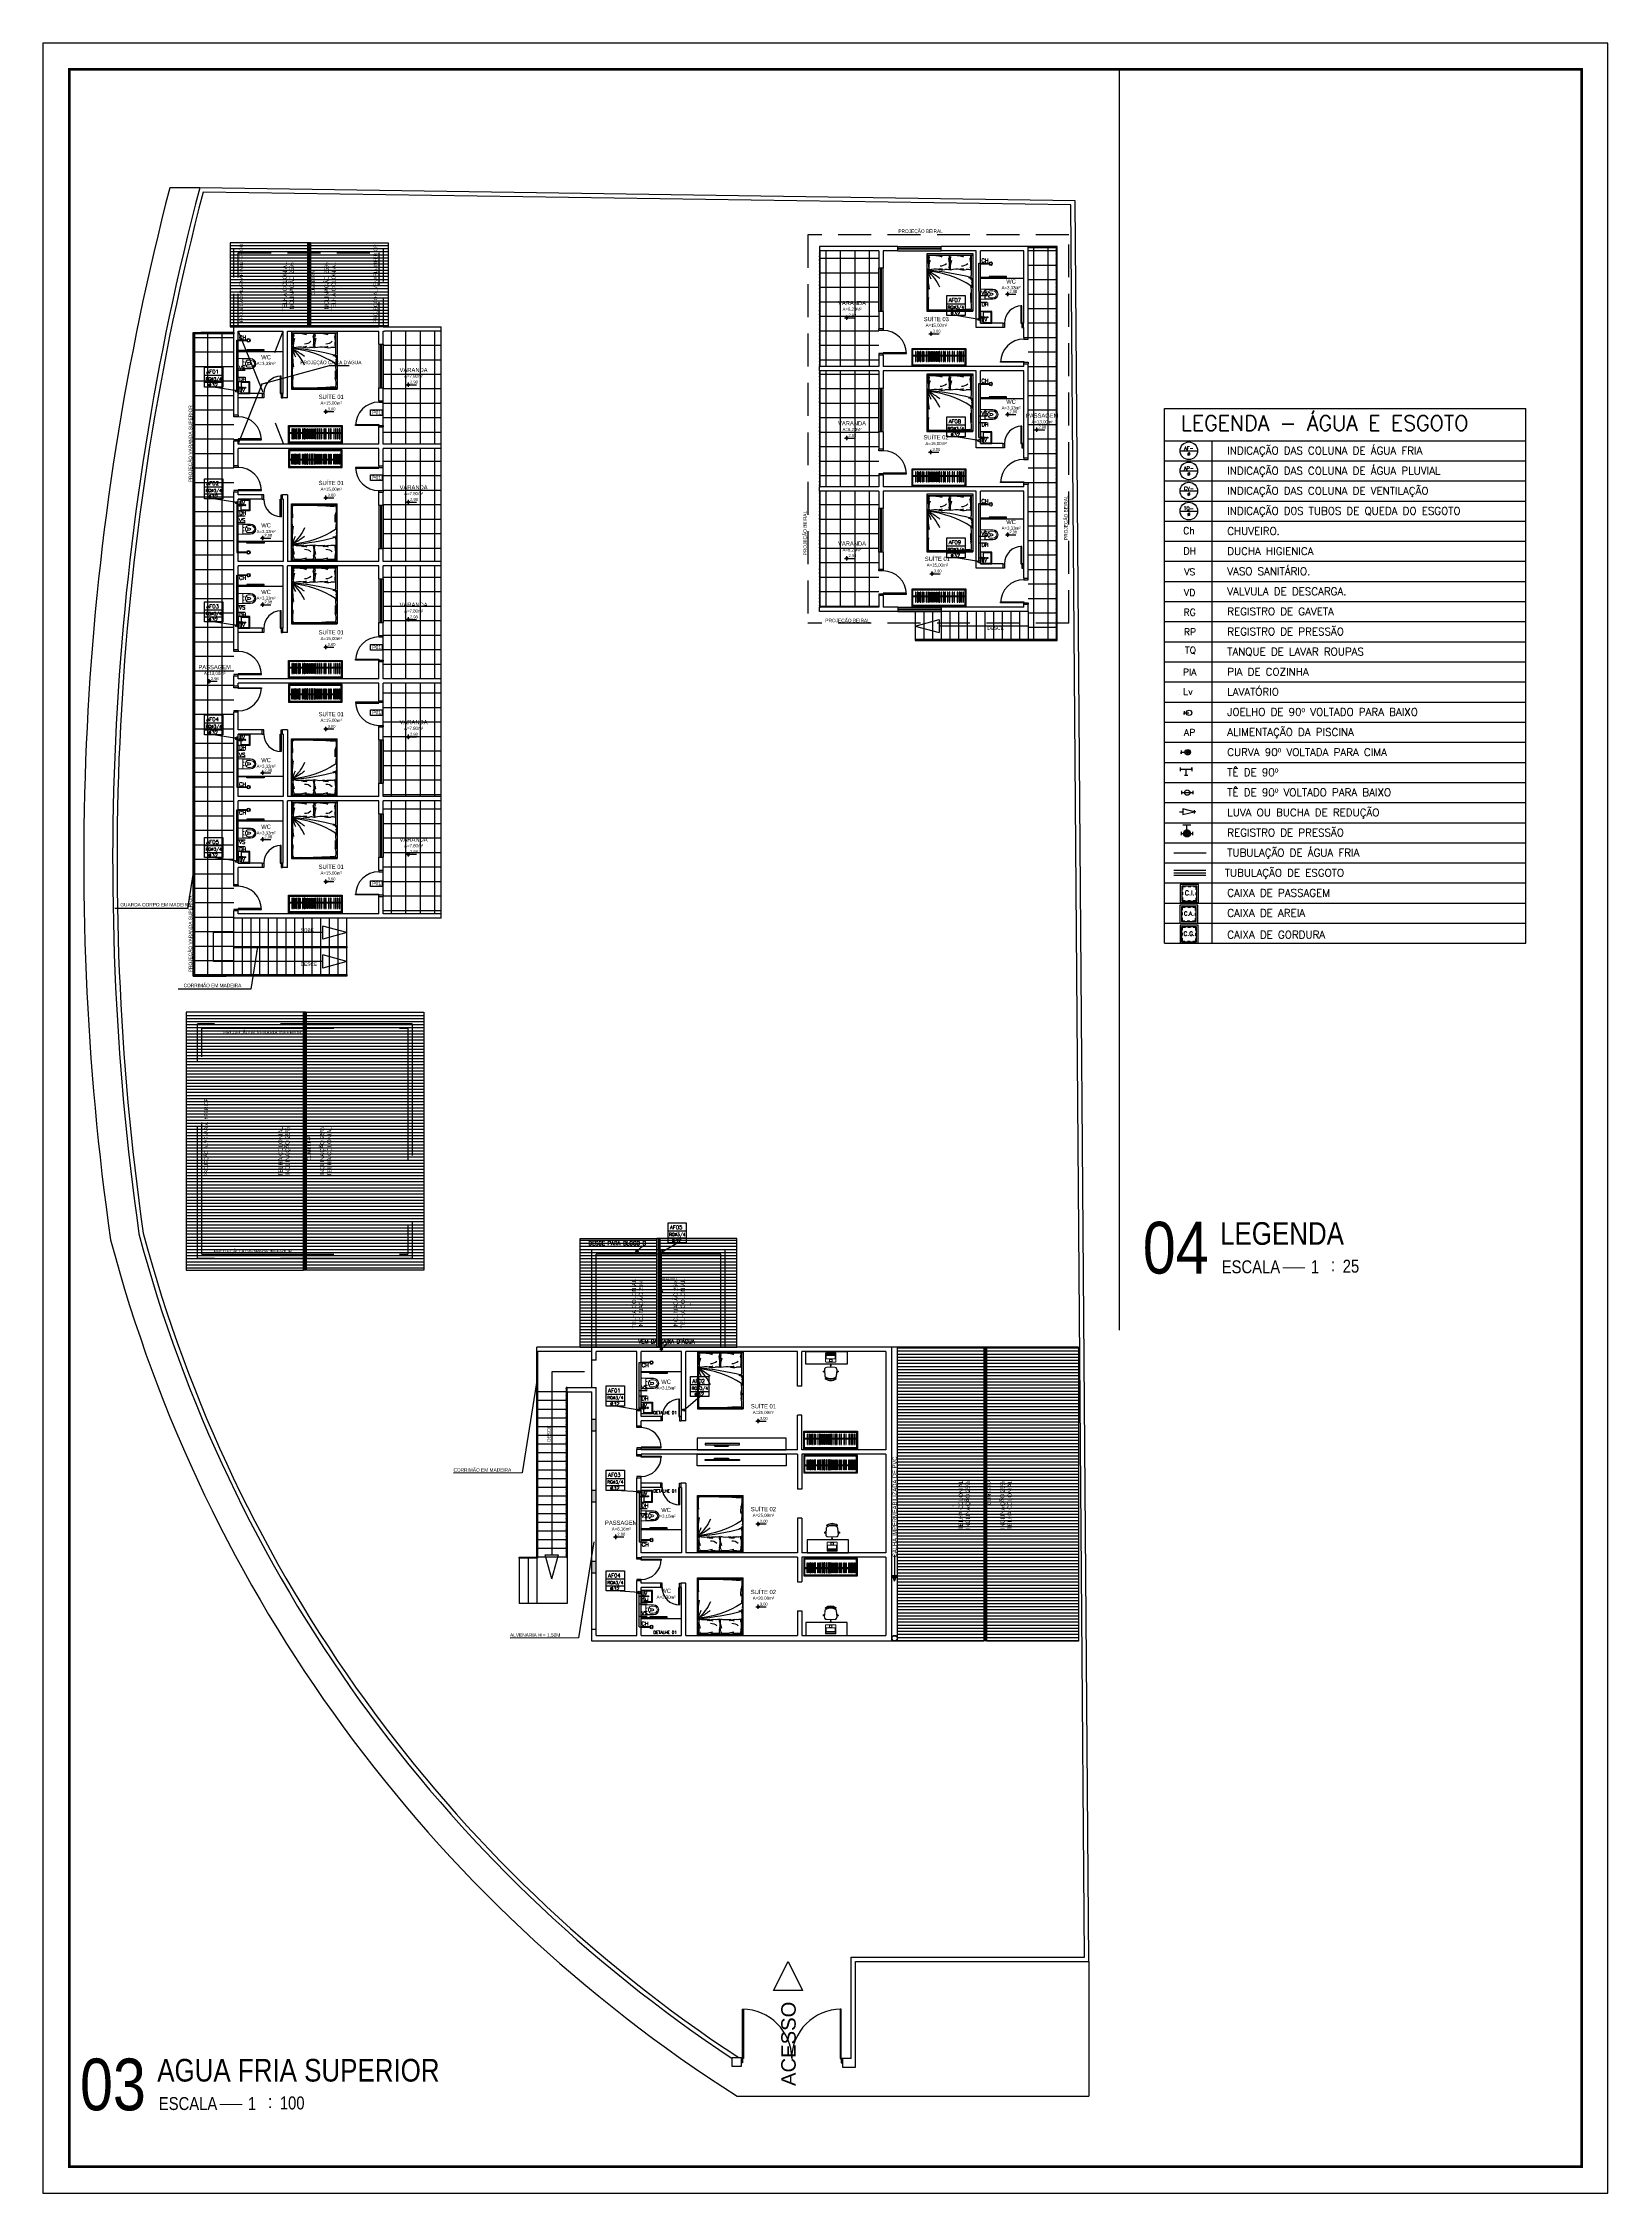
# Model space of a CAD drawing. Header units: millimetres. Extents: x 4156 to 4603, y 996 to 1078.
# Drawn here: x 4306.2 to 4365.6, y 996.2 to 1077.8 of the extents above; entities that cross this region are included whole.
import ezdxf
from ezdxf.enums import TextEntityAlignment as Align

# ---------------------------------------------------------------- set-up
doc = ezdxf.new("R2010")
doc.units = ezdxf.units.MM
doc.header["$LTSCALE"] = 20
for name, pattern in [('DASHDOT', [1, 0.5, -0.25, 0, -0.25]), ('HIDDEN', [0.375, 0.25, -0.125]), ('HIDDEN2', [0.1875, 0.125, -0.0625]), ('HIDDENX2', [0.75, 0.5, -0.25]), ('LS', [0.5, 0.25, -0.25])]:
    doc.linetypes.add(name, pattern=pattern)
for name, color, linetype in [('-HIDRO', 8, 'Continuous'), ('A-PEN-W', 7, 'Continuous'), ('AF', 5, 'Continuous'), ('ARREDI_attrezzature', 175, 'Continuous'), ('COTA', 7, 'Continuous'), ('COTAS', 7, 'Continuous'), ('Diametro', 2, 'Continuous'), ('E-txt-g', 3, 'Continuous'), ('E-TXT-Y', 2, 'Continuous'), ('Eixo', 4, 'HIDDENX2'), ('HIDROGRAFIA', 4, 'Continuous'), ("LINHA - PROJETU'S", 1, 'Continuous'), ('MOB', 251, 'Continuous'), ('P2', 1, 'Continuous'), ('Prumadas_L', 1, 'Continuous'), ('Prumadas_Q', 3, 'Continuous'), ('Prumadas_T', 2, 'Continuous'), ('TEXTO', 3, 'Continuous'), ('Tgdados', 3, 'Continuous'), ('TUBULAÇÃO_ESGOTO', 5, 'Continuous'), ('TUBULAÇÃO_HIDRÁULICA', 5, 'Continuous'), ('TXT_0', 7, 'Continuous'), ('TXT_1', 2, 'Continuous'), ('TXT_2', 6, 'Continuous')]:
    doc.layers.add(name, color=color, linetype=linetype)
doc.layers.add('E-Lay-9', color=9, linetype='Continuous', lineweight=9)
doc.layers.add('E-Txt-W', color=7, linetype='Continuous', lineweight=20)
doc.styles.add('ADITIVOCAD', font='ROMANS.shx')
doc.styles.add('F2', font='ARIALN.TTF')
doc.styles.add('R80', font='simplex.shx', dxfattribs={"height": 12})
doc.styles.add('REG60', font='romans.shx', dxfattribs={"width": 0.8, "height": 0.15})
doc.styles.add('REG80', font='romans.shx', dxfattribs={"width": 0.8, "height": 0.2})
doc.styles.add('ROMANS', font='romans__.ttf', dxfattribs={"height": 0.1})
doc.styles.get("Standard").update_dxf_attribs({"font": 'arial.ttf'})
doc.dimstyles.get("Standard").update_dxf_attribs({"dimtxt": 0.18, "dimasz": 0.18, "dimexe": 0.18, "dimexo": 0.0625, "dimgap": 0.09, "dimtad": 0, "dimtih": 1, "dimtoh": 1, "dimdec": 4, "dimzin": 0, "dimdsep": 46, "dimtxsty": 'Standard', "dimcen": 0.09, "dimadec": 0, "dimazin": 0, "dimtfac": 1, "dimtdec": 4, "dimtofl": 0, "dimtmove": 0, "dimatfit": 3, "dimfxl": 1, "dimtolj": 1, "dimtzin": 0, "dimarcsym": 0})
pattern_1 = [(90, (1978.61603, 654.3969), (-0.55, 3e-16), []), (180, (1978.61603, 654.3969), (-3e-16, -0.55), [])]
pattern_2 = [(180, (1842.39324, 700.33921), (-2e-17, -0.116875), [])]
pattern_3 = [(0, (1842.39324, 700.33921), (0, 0.06875), []), (60, (1842.39324, 700.33921), (-0.0595392465, 0.034375), []), (120, (1842.39324, 700.33921), (-0.0595392465, -0.034375), [])]
pattern_4 = [(90, (1842.39324, 700.3392), (-0.55, 2e-16), []), (180, (1842.39324, 700.3392), (-2e-16, -0.55), [])]

# ---------------------------------------------------------------- blocks, each defined once
blk = doc.blocks.new('TXT-AMB75')
at = {"layer": 'E-txt-g', "style": 'REG80', "width": 0.8, "flags": 8}
blk.add_attdef('TXT', text='', height=0.2, dxfattribs=at).set_placement((0.01, 0.3), align=Align.CENTER)
at = {"layer": 'E-Txt-W', "style": 'REG60', "width": 0.8, "flags": 8}
blk.add_attdef('TXT', text='', height=0.15, dxfattribs=at).set_placement((0.01, 0.03), align=Align.CENTER)
blk = doc.blocks.new('NV')
at = {"color": 4, "linetype": 'ByBlock', "ltscale": 0.5}
for p, q in [((-1.41, -0.14), (-1.41, 0.11)), ((-1.54, -0.02), (-0.95, -0.02))]:
    blk.add_line(p, q, dxfattribs=at)
at = {"color": 4, "ltscale": 2.5}
blk.add_circle((-1.41, -0.02), 0.0622, dxfattribs=at)
at = {"color": 4}
for points in [[(-1.41, -0.02), (-1.46, 0.03), (-1.48, -0.02), (-1.47, 0.01)], [(-1.41, -0.02), (-1.41, 0.04), (-1.46, 0.03), (-1.44, 0.04)], [(-1.41, -0.02), (-1.35, -0.02), (-1.37, -0.06), (-1.36, -0.04)], [(-1.41, -0.02), (-1.37, -0.06), (-1.41, -0.08), (-1.39, -0.08)]]:
    blk.add_solid(points, dxfattribs=at)
at = {"layer": 'E-Txt-W', "color": 4, "ltscale": 2.5, "style": 'F2'}
blk.add_attdef('COTAPISO', (-1.31, 0.07), '', height=0.15, dxfattribs=at)
blk = doc.blocks.new('vaso-s')
at = {"layer": 'E-Lay-9', "color": 8}
for p, q in [((0, 0.17), (0, 0)), ((0.426, 0.175), (0.005, 0.175)), ((0.16, 0.17), (0.16, 0.17)), ((0.16, 0.17), (0.16, 0)), ((0.426, 0.165), (0.165, 0.165)), ((0.17, 0), (0.17, 0.16)), ((0.213, 0.06), (0.189, 0.06)), ((0.201, 0.048), (0.201, 0.072)), ((0.341, 0.035), (0.341, 0)), ((0.391, 0.035), (0.341, 0.035)), ((0.431, 0.12), (0.346, 0.12)), ((0, -0.17), (0, 0)), ((0.426, -0.175), (0.005, -0.175)), ((0.16, -0.17), (0.16, 0)), ((0.16, -0.17), (0.16, -0.17)), ((0.426, -0.165), (0.165, -0.165)), ((0.17, 0), (0.17, -0.16)), ((0.213, -0.06), (0.189, -0.06)), ((0.201, -0.048), (0.201, -0.072)), ((0.341, -0.035), (0.341, 0)), ((0.391, -0.035), (0.341, -0.035)), ((0.431, -0.12), (0.346, -0.12))]:
    blk.add_line(p, q, dxfattribs=at)
for centre in [(0.201, 0.06), (0.201, -0.06)]:
    blk.add_circle(centre, 0.005, dxfattribs=at)
for centre, radius, start, end in [((0.005, 0.17), 0.005, 90, 180), ((0.155, 0.17), 0.005, 0, 90), ((0.165, 0.17), 0.00495, 180, 270), ((0.165, 0.16), 0.00495, 0, 90), ((0.518, -0.015), 0.262, 163.03545, 176.7233), ((0.346, 0.038), 0.0825, 90, 163.03545), ((0.375, 0.136), 0.107, 206.93947, 250.96472), ((0.391, -0.015), 0.05, 17.4576, 90), ((0.426, -0.015), 0.19, 4.52806, 90), ((0.426, -0.015), 0.18, 4.78019, 90), ((0.431, -0.015), 0.135, 6.37937, 90), ((0.005, -0.17), 0.005, 180, 270), ((0.155, -0.17), 0.005, 270, 0), ((0.165, -0.17), 0.00495, 90, 180), ((0.165, -0.16), 0.00495, 270, 0), ((0.518, 0.015), 0.262, 183.2767, 196.96455), ((0.346, -0.038), 0.0825, 196.96455, 270), ((0.375, -0.136), 0.107, 109.03528, 153.06053), ((0.391, 0.015), 0.05, 270, 342.5424), ((0.426, 0.015), 0.19, 270, 355.47194), ((0.426, 0.015), 0.18, 270, 355.21981), ((0.431, 0.015), 0.135, 270, 353.62063)]:
    blk.add_arc(centre, radius, start, end, dxfattribs=at)
blk = doc.blocks.new('Chuveiro')
at = {"layer": 'E-Lay-9', "color": 8}
for p, q in [((-0.031, 0.016), (-0.36, 0.016)), ((0.051, 0.016), (0.031, 0.016)), ((0.051, 0.016), (0.051, -0.016)), ((-0.031, -0.016), (-0.36, -0.016)), ((0.051, -0.016), (0.031, -0.016))]:
    blk.add_line(p, q, dxfattribs=at)
blk.add_circle((0, 0), 0.0348, dxfattribs=at)
for centre, radius, start, end in [((0, 0), 0.0624, 194.4775, 165.5225), ((0.009, 0), 0.0444, 339.42663, 20.57337)]:
    blk.add_arc(centre, radius, start, end, dxfattribs=at)
blk = doc.blocks.new('CUBA QUADRADA-flat-4-flat-1')
at = {"layer": 'MOB'}
blk.add_lwpolyline([(0, -0.2), (0.4, -0.2), (0.4, 0.2), (0, 0.2)], close=True, dxfattribs=at)
for points in [[(0.155, -0.02), (0.055, -0.03, -1), (0.055, 0.03), (0.155, 0.02, -1)], [(0.155, -0.01), (0.055, -0.02, -1), (0.055, 0.02), (0.155, 0.01, -1)]]:
    blk.add_lwpolyline(points, format="xyb", close=True, dxfattribs=at)
blk.add_lwpolyline([(0.1, -0.025), (0.1, -0.175), (0.375, -0.175), (0.375, 0.175), (0.1, 0.175), (0.1, 0.025)], dxfattribs=at)
for radius in [0.02, 0.0125]:
    blk.add_circle((0.238, 0), radius, dxfattribs=at)
blk = doc.blocks.new('cama')
at = {"layer": 'ARREDI_attrezzature', "color": 8}
for p, q in [((0.866, 1.046), (-0.717, 1.046)), ((-0.717, 1.046), (-0.717, -0.936)), ((-0.717, 1.003), (0.866, 1.003)), ((0.816, 0.355), (0.816, 0.964)), ((0.866, 1.046), (0.866, -0.936)), ((0.841, -0.062), (0.841, 0.035)), ((0.838, -0.079), (0.816, -0.138)), ((-0.717, -0.893), (0.866, -0.893)), ((-0.717, -0.936), (0.866, -0.936))]:
    blk.add_line(p, q, dxfattribs=at)
for centre, radius, start, end in [((2.638, 0.909), 3.316, 178.37032, 187.53223), ((-0.15, 0.598), 0.504, 155.11795, 192.98619), ((-0.487, 0.846), 0.167, 155.78773, 202.88083), ((-0.719, 0.748), 0.0848, 339.01609, 22.88083), ((-0.714, 0.948), 0.0814, 335.78773, 21.71238), ((-0.533, -0.18), 1.162, 73.20165, 95.19902), ((-0.053, 0.101), 0.883, 82.50994, 103.57317), ((-0.698, 0.692), 0.758, 350.37112, 14.25995), ((0.126, 0.931), 0.0789, 144.37876, 195.19877), ((-0.161, 0.853), 0.218, 347.31196, 15.19877), ((0.25, 0.846), 0.167, 155.78773, 202.88083), ((0.587, 0.598), 0.504, 155.11795, 192.98619), ((0.018, 0.748), 0.0848, 339.01609, 22.88083), ((0.023, 0.948), 0.0814, 335.78773, 21.71238), ((0.204, -0.18), 1.162, 73.20165, 95.19902), ((0.684, 0.101), 0.883, 82.50994, 103.57317), ((0.04, 0.692), 0.758, 350.37112, 14.25995), ((0.864, 0.931), 0.0789, 144.37876, 195.19877), ((0.577, 0.853), 0.218, 347.31196, 15.19877), ((0.767, 0.964), 0.0494, 360, 53.1301), ((-0.662, 0.484), 0.0409, 81.6091, 243.93818), ((5.77, -0.354), 6.458, 176.0268, 182.97615), ((-0.65, 0.494), 0.0409, 202.60519, 274.49888), ((2.279, 0.318), 2.962, 177.49407, 189.50941), ((-1.784, -0.799), 1.665, 24.38327, 48.45325), ((-0.948, -2.764), 3.222, 57.09539, 85.23633), ((0.652, 0.784), 1.374, 194.18939, 206.30958), ((-0.659, 0.496), 0.0206, 81.29147, 258.1256), ((-1.523, -8.875), 9.391, 75.67156, 84.74188), ((-0.438, -0.252), 0.765, 79.7638, 105.44974), ((-1.581, -1.432), 2.082, 51.03759, 62.08563), ((-0.185, 0.936), 0.446, 246.68784, 281.12174), ((-0.264, 0.69), 0.167, 254.14067, 297.6985), ((-0.251, 0.918), 0.291, 267.82948, 315.00983), ((-0.042, 0.158), 0.345, 72.35976, 99.39259), ((0.175, 0.544), 0.127, 170.37112, 206.96494), ((0.299, -0.252), 0.765, 79.7638, 105.44974), ((0.553, 0.936), 0.446, 246.68784, 281.12174), ((0.473, 0.69), 0.167, 254.14067, 297.6985), ((0.486, 0.918), 0.291, 267.82948, 315.00983), ((0.695, 0.158), 0.345, 72.35976, 99.39259), ((0.701, -0.017), 0.232, 65.03386, 86.464), ((0.913, 0.544), 0.127, 170.37112, 206.96494), ((0.774, 0.16), 0.0692, 12.88269, 78.38686), ((0.735, 0.116), 0.1, 4.6849, 50.59841), ((0.189, 0.364), 0.628, 347.08904, 359.23129), ((0.735, 0.028), 0.107, 356.60169, 37.7302), ((0.499, 0.097), 0.351, 346.92865, 12.88269), ((1.493, -0.726), 2.174, 172.94813, 183.11738), ((2.656, -0.41), 1.869, 176.84129, 184.7569), ((0.205, -0.754), 0.618, 351.61548, 17.78703), ((-2.114, -0.42), 2.938, 355.67002, 7.06799), ((0.777, -0.101), 0.0494, 339.7541, 59.48722), ((0.792, -0.062), 0.0494, 339.7541, 360), ((0.792, -0.062), 0.0494, 339.7541, 360), ((-0.628, -0.844), 0.0494, 180, 270), ((-0.225, 10.54), 11.434, 269.10868, 274.97619), ((0.767, -0.844), 0.0494, 270, 360)]:
    blk.add_arc(centre, radius, start, end, dxfattribs=at)
at = {"layer": 'COTA', "color": 8, "linetype": 'Continuous'}
blk.add_line((0.874, 1.046), (-0.726, 1.046), dxfattribs=at)
blk = doc.blocks.new('IND_DES')
at = {"layer": 'E-Txt-W', "color": 7}
blk.add_line((0.027, -0.243), (0.198, -0.243), dxfattribs=at)
at = {"layer": 'E-txt-g', "color": 7, "style": 'F2'}
for s, p in [('ESCALA', (-0.446, -0.286)), ('1', (0.243, -0.286)), (':', (0.399, -0.271))]:
    blk.add_text(s, height=0.1, dxfattribs=at).set_placement(p)
blk.add_attdef('ESCALA', (0.49, -0.281), '', height=0.1, dxfattribs=at)
at = {"layer": 'E-Txt-W', "color": 6, "style": 'F2'}
blk.add_attdef('00', text='', height=0.4, dxfattribs=at).set_placement((-0.708, -0.288), align=Align.CENTER)
at = {"layer": 'E-TXT-Y', "color": 7, "style": 'F2'}
for tag, p in [('PROJETO', (-0.456, 0.183)), ('DESENHO', (-0.458, -0.066))]:
    blk.add_attdef(tag, p, '', height=0.175, dxfattribs=at)
blk = doc.blocks.new('Seta')
at = {"layer": 'AF'}
blk.add_hatch(color=256, dxfattribs=at).paths.add_polyline_path([(-0.1, 0), (-0.1, 0), (0, 0), (0, 0), (0.1, 0), (0, 0), (0, 0)])
for p, q in [((0, 0), (-0.1, 0)), ((-0.1, 0), (-0.1, 0)), ((0.1, 0), (0, 0)), ((0, 0), (0, 0)), ((0, 0), (-0.1, 0)), ((0.1, 0), (0, 0)), ((0, 0), (0, 0))]:
    blk.add_line(p, q, dxfattribs=at)
blk = doc.blocks.new('Cadeira')
at = {"layer": 'E-Lay-9', "color": 8}
for p, q in [((-0.139, 0), (0.139, 0)), ((-0.009, 0.054), (-0.009, 0.077)), ((-0.008, 0), (-0.008, 0.043)), ((-0.008, 0.043), (-0.006, 0.043)), ((0.006, 0.043), (0.007, 0.043)), ((0.007, 0), (0.007, 0.043)), ((0.01, 0.054), (0.01, 0.077)), ((-0.25, -0.159), (-0.265, -0.141)), ((-0.236, -0.147), (-0.251, -0.129)), ((-0.24, -0.165), (-0.241, -0.166)), ((-0.213, -0.185), (-0.241, -0.166)), ((-0.23, -0.156), (-0.231, -0.158)), ((-0.214, -0.162), (-0.23, -0.156)), ((-0.219, -0.084), (-0.2, -0.302)), ((-0.209, -0.094), (-0.19, -0.298)), ((-0.017, -0.396), (-0.017, -0.42)), ((0.017, -0.396), (0.017, -0.42)), ((0.209, -0.094), (0.19, -0.298)), ((0.219, -0.084), (0.2, -0.302)), ((0.213, -0.185), (0.241, -0.166)), ((0.214, -0.162), (0.23, -0.156)), ((0.23, -0.156), (0.231, -0.158)), ((0.236, -0.147), (0.251, -0.129)), ((0.24, -0.165), (0.241, -0.166)), ((0.25, -0.159), (0.265, -0.141))]:
    blk.add_line(p, q, dxfattribs=at)
blk.add_lwpolyline([(0.163, -0.381, -0.237888), (-0.163, -0.381, 0.605717), (-0.174, -0.395, 0.122717), (-0.17, -0.4, 0.323529), (0.17, -0.4, 0.122717), (0.174, -0.395, 0.605717)], format="xyb", close=True, dxfattribs=at)
for centre in [(0, 0.047), (-0.238, -0.158), (0.238, -0.158)]:
    blk.add_circle(centre, 0.005, dxfattribs=at)
for centre, radius, start, end in [((-0.139, -0.08), 0.08, 90, 182.56924), ((0, 0.065), 0.015, 281.63338, 257.45365), ((0, 0.048), 0.0075, 221.81031, 318.18969), ((0.139, -0.08), 0.08, 357.43076, 90), ((-0.25, -0.144), 0.015, 322.54635, 298.36662), ((-0.239, -0.157), 0.0075, 261.81031, 358.18969), ((-0.12, -0.089), 0.0887, 95.59249, 183.25223), ((-0.13, -0.296), 0.07, 185.12125, 243.60471), ((-0.12, -0.292), 0.07, 185.2999, 245.73609), ((-0.182, -0.396), 0.00782, 29.81088, 225.32554), ((-0.163, -0.39), 0.0275, 205.14546, 233.45713), ((0, -0.165), 0.305, 234.12379, 305.87621), ((-0.163, -0.39), 0.0125, 205.14546, 233.1301), ((0, -0.034), 0.362, 243.60471, 296.39529), ((0, -0.025), 0.362, 245.73609, 294.26391), ((0.12, -0.089), 0.0887, 356.74777, 84.40751), ((0.12, -0.292), 0.07, 294.26391, 354.7001), ((0.13, -0.296), 0.07, 296.39529, 354.87875), ((0.182, -0.396), 0.00782, 314.67446, 150.18912), ((0.163, -0.39), 0.0275, 306.54287, 334.85454), ((0.239, -0.157), 0.0075, 181.81031, 278.18969), ((0.25, -0.144), 0.015, 241.63338, 217.45365)]:
    blk.add_arc(centre, radius, start, end, dxfattribs=at)
blk = doc.blocks.new('Notebook')
at = {"layer": 'E-Lay-9', "color": 8}
for p, q in [((-0.175, 0.305), (-0.175, 0.3)), ((-0.175, 0.3), (-0.175, 0.265)), ((0.165, 0.315), (-0.165, 0.315)), ((-0.165, 0.255), (0.165, 0.255)), ((0.175, 0.3), (0.175, 0.305)), ((0.175, 0.265), (0.175, 0.3))]:
    blk.add_line(p, q, dxfattribs=at)
for points in [[(-0.165, 0), (0.165, 0, 0.414214), (0.175, 0.01), (0.175, 0.24, 0.414214), (0.165, 0.25), (-0.165, 0.25, 0.414214), (-0.175, 0.24), (-0.175, 0.01, 0.414214)], [(-0.165, 0.26), (0.165, 0.26, 0.414214), (0.17, 0.265), (0.17, 0.295, 0.414214), (0.165, 0.3), (-0.165, 0.3, 0.414214), (-0.17, 0.295), (-0.17, 0.265, 0.414214)]]:
    blk.add_lwpolyline(points, format="xyb", close=True, dxfattribs=at)
for points in [[(-0.155, 0.11), (0.155, 0.11), (0.155, 0.23), (-0.155, 0.23)], [(-0.105, 0.25), (-0.145, 0.25), (-0.145, 0.255), (-0.105, 0.255)], [(-0.045, 0.02), (0.045, 0.02), (0.045, 0.09), (-0.045, 0.09)], [(0.105, 0.25), (0.145, 0.25), (0.145, 0.255), (0.105, 0.255)]]:
    blk.add_lwpolyline(points, close=True, dxfattribs=at)
for centre, start, end in [((-0.165, 0.305), 90, 180), ((-0.165, 0.265), 180, 270), ((0.165, 0.305), 0, 90), ((0.165, 0.265), 270, 360)]:
    blk.add_arc(centre, 0.01, start, end, dxfattribs=at)
blk = doc.blocks.new('CIRCULOS')
at = {"layer": 'COTAS'}
for p, q in [((-4, 0), (4, 0)), ((0, 4), (0, -4))]:
    blk.add_line(p, q, dxfattribs=at)
for radius in [2, 1]:
    blk.add_circle((0, 0), radius, dxfattribs=at)
blk = doc.blocks.new('Adh_Afn')
blk.add_line((-0.25, 0), (0.25, 0))
blk.add_circle((0, 0), 0.25)
at = {"flags": 8}
for tag, p in [('$AF', (0, 0.07)), ('$DIAM', (0, -0.091))]:
    blk.add_attdef(tag, text='', height=0.1, dxfattribs=at).set_placement(p, align=Align.MIDDLE)
blk = doc.blocks.new('ADH_HIUTILIZ1')
blk.add_line((0.12, 0), (0.12, 0))
at = {"flags": 8}
blk.add_attdef('$N', text='', height=0.09, dxfattribs=at).set_placement((0.226, 0.042), align=Align.MIDDLE)
blk = doc.blocks.new('Adh_cx_j90b')
blk.add_lwpolyline([(-0.068, 0.022), (-0.068, -0.022), (-0.068, 0), (-0.006, 0)])
blk.add_circle((0, 0), 0.0359)
blk = doc.blocks.new('Adh_cx_c90c')
h = blk.add_hatch()
h.set_pattern_fill('_U', color=256, scale=0.002, angle=45, style=0, double=1, pattern_type=0)
h.set_pattern_definition([(45, (-6.0733674, -5.0413484), (-0.00141421356, 0.00141421356), []), (135, (-6.0733674, -5.0413484), (-0.00141421356, -0.00141421356), [])])
h.paths.add_polyline_path([(-0.017, 0, 1), (0.017, 0, 1)])
blk.add_lwpolyline([(-0.088, 0.022), (-0.088, -0.023), (-0.088, 0), (-0.036, 0)])
for radius in [0.0359, 0.017]:
    blk.add_circle((0, 0), radius)
blk = doc.blocks.new('Adh_cx_te90')
for p, q in [((-0.075, -0.0225), (-0.075, 0.0225)), ((0.075, 0), (-0.075, 0)), ((0, -0.075), (0, 0)), ((0.075, 0), (0.075, 0.0225)), ((0.075, 0.0225), (0.075, -0.0225)), ((-0.0225, -0.075), (0.0225, -0.075))]:
    blk.add_line(p, q)
blk = doc.blocks.new('Adh_cx_te90b')
for p, q in [((-0.078, 0.0225), (-0.078, -0.0225)), ((-0.078, 0), (0.078, 0)), ((0.078, -0.0225), (0.078, 0.0225))]:
    blk.add_line(p, q)
blk.add_circle((0, 0), 0.0359)
blk = doc.blocks.new('Adh_cx_lvr')
for p, q in [((0, 0), (-0.15, 0.0375)), ((-0.15, 0.0375), (-0.15, -0.0375)), ((-0.15, -0.0375), (0, 0)), ((0, 0.0225), (0, -0.0225)), ((-0.195, 0), (-0.15, 0)), ((0.0225, 0), (0, 0))]:
    blk.add_line(p, q)
blk = doc.blocks.new('Adh_acs_rg')
h = blk.add_hatch()
h.set_pattern_fill('_U', color=256, scale=0.002, angle=45, style=0, double=1)
h.set_pattern_definition([(45, (-7.4131718, -5.1711377), (-0.00141421356, 0.00141421356), []), (135, (-7.4131718, -5.1711377), (-0.00141421356, -0.00141421356), [])])
h.paths.add_polyline_path([(-0.046, 0, 1), (0.046, 0, 1)])
for p, q in [((-0.078, 0.022), (-0.078, -0.022)), ((0.053, 0.108), (-0.053, 0.108)), ((0, 0.046), (0, 0.108)), ((0.078, -0.022), (0.078, 0.022)), ((-0.078, 0), (-0.046, 0)), ((0.046, 0), (0.078, 0))]:
    blk.add_line(p, q)
blk.add_circle((0, 0), 0.046)
blk = doc.blocks.new('Adhs_RefTbl')
at = {"color": 0, "linetype": 'ByBlock', "ltscale": 0.5}
blk.add_line((-0.321, 0), (0.321, 0), dxfattribs=at)
blk = doc.blocks.new('inp_cx')
for p, q in [((40, 40), (-40, 40)), ((-40, 40), (-40, -40)), ((40, -40), (40, 40)), ((-40, -40), (40, -40))]:
    blk.add_line(p, q)
at = {"color": 1, "linetype": 'Continuous', "ltscale": 0.5}
for p, q in [((33, 33), (-33, 33)), ((-33, 33), (-33, -33)), ((33, -33), (33, 33)), ((-33, -33), (33, -33))]:
    blk.add_line(p, q, dxfattribs=at)
at = {"color": 1, "linetype": 'HIDDEN', "ltscale": 0.5}
for p, q in [((30, 30), (-30, 30)), ((-30, 30), (-30, -30)), ((30, -30), (30, 30)), ((-30, -30), (30, -30))]:
    blk.add_line(p, q, dxfattribs=at)
at = {"style": 'R80'}
blk.add_text('C.I.', height=20.59, dxfattribs=at).set_placement((-19.6, -7.5))
blk = doc.blocks.new('_cxgordu')
for p, q in [((40, 40), (-40, 40)), ((-40, 40), (-40, -40)), ((40, -40), (40, 40)), ((-40, -40), (40, -40))]:
    blk.add_line(p, q)
at = {"color": 1, "linetype": 'Continuous', "ltscale": 0.5}
for p, q in [((33, 33), (-33, 33)), ((-33, 33), (-33, -33)), ((33, -33), (33, 33)), ((-33, -33), (33, -33))]:
    blk.add_line(p, q, dxfattribs=at)
at = {"color": 1, "linetype": 'HIDDEN', "ltscale": 0.5}
for p, q in [((30, 30), (-30, 30)), ((-30, 30), (-30, -30)), ((30, -30), (30, 30)), ((-30, -30), (30, -30))]:
    blk.add_line(p, q, dxfattribs=at)
at = {"style": 'R80'}
blk.add_text('C.G.', height=18.48, dxfattribs=at).set_placement((-24.3, -6.9))
blk = doc.blocks.new('_cxareia')
for p, q in [((40, 40), (-40, 40)), ((-40, 40), (-40, -40)), ((40, -40), (40, 40)), ((-40, -40), (40, -40))]:
    blk.add_line(p, q)
at = {"color": 1, "linetype": 'Continuous', "ltscale": 0.5}
for p, q in [((33, 33), (-33, 33)), ((-33, 33), (-33, -33)), ((33, -33), (33, 33)), ((-33, -33), (33, -33))]:
    blk.add_line(p, q, dxfattribs=at)
at = {"color": 1, "linetype": 'HIDDEN', "ltscale": 0.5}
for p, q in [((30, 30), (-30, 30)), ((-30, 30), (-30, -30)), ((30, -30), (30, 30)), ((-30, -30), (30, -30))]:
    blk.add_line(p, q, dxfattribs=at)
at = {"style": 'R80'}
blk.add_text('C.A.', height=17.28, dxfattribs=at).set_placement((-22, -6.1))

msp = doc.modelspace()

# ---------------------------------------------------------------- hatches: boundary and pattern name
at = {"layer": '-HIDRO', "linetype": 'Continuous'}
h = msp.add_hatch(dxfattribs=at)
h.set_pattern_fill('ANSI31', color=256, scale=0.935, angle=135, style=0)
h.set_pattern_definition(pattern_2)
h.paths.add_polyline_path([(4313.299, 1067.044), (4316.241, 1067.044), (4316.241, 1070.234), (4313.299, 1070.234)])
h.paths.add_polyline_path([(4319.293, 1067.044), (4316.351, 1067.044), (4316.351, 1070.234), (4319.293, 1070.234)])
at = {"layer": '-HIDRO'}
h = msp.add_hatch(dxfattribs=at)
h.set_pattern_fill('ANSI37,_O', color=256, scale=4.4, angle=45)
h.set_pattern_definition(pattern_1)
h.paths.add_polyline_path([(4337.92, 1060.803), (4335.665, 1060.803), (4335.665, 1056.403), (4337.92, 1056.403)])
h.paths.add_polyline_path([(4336.74, 1058.258, -1), (4336.658, 1058.258, -1)], flags=16)
h.paths.add_polyline_path([(4337.92, 1065.368), (4335.665, 1065.368), (4335.665, 1060.968), (4337.92, 1060.968)])
h.paths.add_polyline_path([(4337.92, 1069.933), (4335.665, 1069.933), (4335.665, 1065.533), (4337.92, 1065.533)])
h = msp.add_hatch(dxfattribs=at)
h.set_pattern_fill('NET3', color=256, scale=0.55, style=0)
h.set_pattern_definition([(0, (1842.39324, 709.46921), (0, 0.06875), []), (60, (1842.39324, 709.46921), (-0.0595392465, 0.034375), []), (120, (1842.39324, 709.46921), (-0.0595392465, -0.034375), [])])
h.paths.add_polyline_path([(4335.665, 1065.533), (4335.696, 1065.533), (4335.696, 1069.933), (4335.665, 1069.933)])
h = msp.add_hatch(dxfattribs=at)
h.set_pattern_fill('NET3', color=256, scale=0.55, style=0)
h.set_pattern_definition(pattern_3)
h.paths.add_polyline_path([(4339.295, 1055.138), (4344.685, 1055.138), (4344.685, 1070.098), (4343.585, 1070.098), (4343.585, 1070.054), (4344.644, 1070.054), (4344.644, 1055.179), (4339.295, 1055.179)])
h = msp.add_hatch(dxfattribs=at)
h.set_pattern_fill('ANSI37,_O', color=256, scale=4.4, angle=45)
h.set_pattern_definition(pattern_4)
h.paths.add_polyline_path([(4343.585, 1055.179), (4344.644, 1055.179), (4344.644, 1070.054), (4343.585, 1070.054)])
h = msp.add_hatch(dxfattribs=at)
h.set_pattern_fill('NET3', color=256, scale=0.55, style=0)
h.set_pattern_definition(pattern_3)
edge = h.paths.add_edge_path()
edge.add_line((4317.726, 1042.466), (4317.726, 1042.404))
edge.add_line((4317.726, 1042.404), (4311.896, 1042.404))
edge.add_line((4311.896, 1042.404), (4311.896, 1066.824))
edge.add_line((4311.896, 1066.824), (4313.436, 1066.824))
edge.add_line((4313.436, 1066.824), (4313.436, 1066.78))
edge.add_line((4313.436, 1066.78), (4311.938, 1066.78))
edge.add_line((4311.938, 1066.78), (4311.938, 1042.466))
edge.add_line((4311.938, 1042.466), (4317.726, 1042.466))
edge.add_line((4317.726, 1042.466), (4317.726, 1042.404))
h = msp.add_hatch(dxfattribs=at)
h.set_pattern_fill('ANSI37,_O', color=256, scale=4.4, angle=45)
h.set_pattern_definition(pattern_4)
h.paths.add_polyline_path([(4313.436, 1042.466), (4311.938, 1042.466), (4311.938, 1066.78), (4313.436, 1066.78)])
h = msp.add_hatch(dxfattribs=at)
h.set_pattern_fill('ANSI37,_O', color=256, scale=4.4, angle=45)
h.set_pattern_definition(pattern_1)
h.paths.add_polyline_path([(4321.301, 1049.059), (4319.101, 1049.059), (4319.101, 1044.769), (4321.301, 1044.769)])
h.paths.add_polyline_path([(4321.301, 1053.514), (4319.101, 1053.514), (4319.101, 1049.224), (4321.301, 1049.224)])
h.paths.add_polyline_path([(4321.301, 1057.969), (4319.101, 1057.969), (4319.101, 1053.679), (4321.301, 1053.679)])
h.paths.add_polyline_path([(4321.301, 1062.424), (4319.101, 1062.424), (4319.101, 1058.134), (4321.301, 1058.134)])
h.paths.add_polyline_path([(4321.301, 1066.879), (4319.156, 1066.879), (4319.101, 1066.879), (4319.101, 1062.589), (4321.301, 1062.589)])
h = msp.add_hatch(dxfattribs=at)
h.set_pattern_fill('NET3', color=256, scale=0.55, style=0)
h.set_pattern_definition([(0, (1842.39324, 704.90421), (0, 0.06875), []), (60, (1842.39324, 704.90421), (-0.0595392465, 0.034375), []), (120, (1842.39324, 704.90421), (-0.0595392465, -0.034375), [])])
h.paths.add_polyline_path([(4335.665, 1060.968), (4335.696, 1060.968), (4335.696, 1065.368), (4335.665, 1065.368)])
h = msp.add_hatch(dxfattribs=at)
h.set_pattern_fill('NET3', color=256, scale=0.55, style=0)
h.set_pattern_definition(pattern_3)
h.paths.add_polyline_path([(4335.665, 1056.403), (4335.696, 1056.403), (4335.696, 1060.803), (4335.665, 1060.803)])
h = msp.add_hatch(dxfattribs=at)
h.set_pattern_fill('NET3', color=256, scale=0.55, style=0)
h.set_pattern_definition(pattern_3)
h.paths.add_polyline_path([(4313.436, 1043.527), (4317.726, 1043.527), (4317.726, 1043.478), (4313.436, 1043.478)])
at = {"layer": '-HIDRO', "linetype": 'Continuous'}
h = msp.add_hatch(dxfattribs=at)
h.set_pattern_fill('ANSI31', color=256, scale=0.935, angle=135, style=0)
h.set_pattern_definition(pattern_2)
h.paths.add_polyline_path([(4311.621, 1031.239), (4316.076, 1031.239), (4316.076, 1041.029), (4311.621, 1041.029)])
h.paths.add_polyline_path([(4316.186, 1041.029), (4320.641, 1041.029), (4320.641, 1031.239), (4316.186, 1031.239)])
h = msp.add_hatch(dxfattribs=at)
h.set_pattern_fill('ANSI31', color=256, scale=0.935, angle=135, style=0)
h.set_pattern_definition(pattern_2)
h.paths.add_polyline_path([(4326.581, 1032.449), (4329.496, 1032.449), (4329.496, 1028.324), (4326.581, 1028.324)])
h.paths.add_polyline_path([(4329.606, 1028.324), (4332.521, 1028.324), (4332.521, 1032.449), (4329.606, 1032.449)])
h = msp.add_hatch(dxfattribs=at)
h.set_pattern_fill('ANSI31', color=256, scale=0.935, angle=135, style=0)
h.set_pattern_definition(pattern_2)
h.paths.add_polyline_path([(4341.899, 1017.159), (4338.626, 1017.159), (4338.626, 1028.324), (4341.899, 1028.324)])
h.paths.add_polyline_path([(4342.009, 1028.324), (4345.501, 1028.324), (4345.501, 1017.159), (4342.009, 1017.159)])
at = {"layer": '-HIDRO'}
h = msp.add_hatch(dxfattribs=at)
h.set_pattern_fill('NET3', color=256, scale=0.55, style=0)
h.set_pattern_definition(pattern_3)
h.paths.add_polyline_path([(4326.053, 1020.349), (4326.086, 1020.349), (4326.086, 1026.784), (4326.053, 1026.784)])
h.paths.add_polyline_path([(4324.271, 1020.349), (4324.931, 1020.349), (4324.931, 1028.159), (4324.964, 1028.159), (4324.964, 1020.305), (4324.271, 1020.305)])
h = msp.add_hatch(color=256, dxfattribs=at)
h.paths.add_polyline_path([(4327.186, 1020.184), (4327.021, 1020.184), (4327.021, 1019.744), (4327.186, 1019.744)])
h.paths.add_polyline_path([(4327.186, 1022.879), (4327.021, 1022.879), (4327.021, 1022.439), (4327.186, 1022.439)])
h.paths.add_polyline_path([(4327.186, 1025.574), (4327.021, 1025.574), (4327.021, 1025.134), (4327.186, 1025.134)])
msp.add_hatch(color=256, dxfattribs=at).paths.add_polyline_path([(4338.6, 1019.65), (4338.433, 1019.65), (4338.516, 1019.439)])

# ---------------------------------------------------------------- linework, layer by layer
for p, q in [((4312.141, 1072.319), (4311.004, 1072.319)), ((4345.364, 1071.832), (4312.141, 1072.319)), ((4345.2, 1071.669), (4312.267, 1072.154)), ((4345.721, 1005.169), (4345.2, 1071.669)), ((4345.888, 1005.004), (4345.364, 1071.832)), ((4316.241, 1070.234), (4316.241, 1067.044)), ((4316.351, 1070.234), (4316.241, 1070.234)), ((4316.351, 1070.234), (4316.351, 1067.044)), ((4338.635, 1069.933), (4338.635, 1070.098)), ((4338.635, 1070.098), (4340.285, 1070.098)), ((4338.635, 1069.933), (4340.285, 1069.933)), ((4340.285, 1069.933), (4340.285, 1070.098)), ((4337.92, 1067.623), (4337.92, 1069.273)), ((4338.085, 1067.623), (4338.085, 1069.273)), ((4341.77, 1068.885), (4343.42, 1068.885)), ((4312.336, 1066.824), (4313.436, 1066.824)), ((4321.301, 1044.604), (4321.301, 1067.044)), ((4343.42, 1067.183), (4343.398, 1067.183)), ((4343.42, 1067.018), (4343.398, 1067.018)), ((4343.42, 1066.633), (4343.585, 1066.633)), ((4313.601, 1066.109), (4315.306, 1066.109)), ((4318.936, 1066.384), (4319.101, 1066.384)), ((4318.936, 1066.384), (4318.936, 1064.734)), ((4319.101, 1066.384), (4319.101, 1064.734)), ((4343.42, 1065.643), (4343.585, 1065.643)), ((4315.306, 1064.514), (4315.284, 1064.514)), ((4319.101, 1063.304), (4319.101, 1064.184)), ((4338.085, 1064.708), (4337.92, 1064.708)), ((4337.92, 1063.058), (4337.92, 1064.708)), ((4338.085, 1063.058), (4338.085, 1064.708)), ((4341.77, 1064.32), (4343.42, 1064.32)), ((4313.601, 1063.689), (4313.436, 1063.689)), ((4313.601, 1062.699), (4313.436, 1062.699)), ((4343.42, 1062.618), (4343.398, 1062.618)), ((4343.398, 1062.618), (4343.398, 1062.453)), ((4343.42, 1062.453), (4343.398, 1062.453)), ((4313.601, 1061.764), (4313.436, 1061.764)), ((4319.101, 1060.829), (4319.101, 1061.709)), ((4343.42, 1062.068), (4343.585, 1062.068)), ((4343.42, 1061.078), (4343.585, 1061.078)), ((4313.601, 1060.774), (4313.436, 1060.774)), ((4314.514, 1060.499), (4314.514, 1060.664)), ((4315.306, 1060.499), (4315.284, 1060.499)), ((4318.936, 1060.279), (4318.936, 1058.629)), ((4319.101, 1060.279), (4319.101, 1058.629)), ((4337.92, 1058.493), (4337.92, 1060.143)), ((4338.085, 1058.493), (4338.085, 1060.143)), ((4341.77, 1059.755), (4343.42, 1059.755)), ((4313.601, 1058.904), (4315.306, 1058.904)), ((4342.628, 1058.053), (4342.628, 1057.888)), ((4343.42, 1058.053), (4343.398, 1058.053)), ((4343.398, 1058.053), (4343.398, 1057.888)), ((4343.42, 1057.888), (4343.398, 1057.888)), ((4313.601, 1057.199), (4315.306, 1057.199)), ((4318.936, 1057.474), (4319.101, 1057.474)), ((4318.936, 1057.474), (4318.936, 1055.824)), ((4319.101, 1057.474), (4319.101, 1055.824)), ((4343.42, 1057.503), (4343.585, 1057.503)), ((4338.635, 1056.403), (4338.635, 1056.238)), ((4338.635, 1056.403), (4340.285, 1056.403)), ((4338.635, 1056.238), (4340.285, 1056.238)), ((4340.285, 1056.403), (4340.285, 1056.238)), ((4343.42, 1056.513), (4343.585, 1056.513)), ((4314.514, 1055.604), (4313.601, 1055.604)), ((4314.514, 1055.439), (4313.601, 1055.439)), ((4314.514, 1055.604), (4314.514, 1055.439)), ((4315.306, 1055.604), (4315.284, 1055.604)), ((4315.284, 1055.604), (4315.284, 1055.439)), ((4315.471, 1055.439), (4315.284, 1055.439)), ((4318.936, 1055.329), (4318.936, 1055.824)), ((4318.936, 1055.824), (4319.101, 1055.824)), ((4318.936, 1055.329), (4319.101, 1055.329)), ((4319.101, 1055.329), (4319.101, 1055.824)), ((4319.101, 1054.394), (4319.101, 1055.274)), ((4313.601, 1054.779), (4313.436, 1054.779)), ((4313.601, 1053.789), (4313.436, 1053.789)), ((4313.601, 1053.404), (4313.436, 1053.404)), ((4318.936, 1052.854), (4319.101, 1052.854)), ((4319.101, 1051.919), (4319.101, 1052.799)), ((4313.601, 1052.414), (4313.436, 1052.414)), ((4315.306, 1051.589), (4315.284, 1051.589)), ((4318.936, 1051.369), (4318.936, 1049.719)), ((4319.101, 1051.369), (4319.101, 1049.719)), ((4313.601, 1049.994), (4315.306, 1049.994)), ((4318.936, 1048.564), (4319.101, 1048.564)), ((4318.936, 1048.564), (4318.936, 1046.914)), ((4319.101, 1048.564), (4319.101, 1046.914)), ((4313.601, 1048.289), (4315.306, 1048.289)), ((4314.514, 1046.694), (4314.514, 1046.529)), ((4315.306, 1046.694), (4315.284, 1046.694)), ((4319.101, 1045.484), (4319.101, 1046.364)), ((4313.601, 1045.869), (4313.436, 1045.869)), ((4313.601, 1044.879), (4313.436, 1044.879)), ((4313.436, 1043.502), (4317.726, 1043.504)), ((4317.726, 1042.404), (4313.436, 1042.404)), ((4316.076, 1041.029), (4316.076, 1031.239)), ((4316.186, 1041.029), (4316.076, 1041.029)), ((4316.131, 1041.029), (4316.131, 1031.239)), ((4316.186, 1041.029), (4316.186, 1031.239)), ((4329.606, 1032.449), (4329.496, 1032.449)), ((4316.186, 1031.239), (4316.076, 1031.239)), ((4341.899, 1028.324), (4341.899, 1017.159)), ((4342.009, 1028.324), (4342.009, 1017.159)), ((4327.021, 1026.784), (4327.021, 1027.829)), ((4328.891, 1025.321), (4328.726, 1025.321)), ((4329.639, 1025.684), (4329.639, 1025.519)), ((4330.409, 1025.684), (4330.409, 1025.519)), ((4328.891, 1024.441), (4328.726, 1024.441)), ((4328.891, 1024.232), (4328.726, 1024.232)), ((4328.891, 1023.352), (4328.726, 1023.352)), ((4329.639, 1022.989), (4329.639, 1023.154)), ((4330.409, 1022.989), (4330.409, 1023.154)), ((4328.891, 1020.327), (4328.726, 1020.327)), ((4338.516, 1020.433), (4338.516, 1019.65)), ((4328.891, 1019.447), (4328.726, 1019.447)), ((4329.639, 1019.194), (4329.639, 1019.359)), ((4330.409, 1019.194), (4330.409, 1019.359)), ((4338.516, 1019.439), (4338.433, 1019.65)), ((4338.433, 1019.65), (4338.6, 1019.65)), ((4338.516, 1019.439), (4338.6, 1019.65)), ((4338.626, 1017.159), (4338.406, 1017.159)), ((4336.866, 1001.319), (4336.866, 1005.169)), ((4336.866, 1005.169), (4345.721, 1005.169)), ((4337.031, 1001.319), (4337.031, 1005.004)), ((4337.031, 1005.004), (4345.888, 1005.004)), ((4345.888, 1005.004), (4345.888, 999.889)), ((4332.686, 1001.319), (4332.686, 1001.154)), ((4332.686, 1001.319), (4332.686, 1001.154)), ((4336.866, 1001.319), (4336.536, 1001.319)), ((4336.536, 1001.319), (4336.536, 1000.989)), ((4336.536, 1001.319), (4336.536, 1001.154)), ((4336.536, 1001.319), (4336.536, 1001.154)), ((4337.031, 1000.989), (4337.031, 1001.319)), ((4336.536, 1000.989), (4336.866, 1000.989)), ((4336.866, 1000.989), (4337.031, 1000.989)), ((4332.541, 999.889), (4345.888, 999.889))]:
    msp.add_line(p, q, dxfattribs=at)
at = {"layer": '-HIDRO', "linetype": 'HIDDEN', "ltscale": 0.25}
for p, q in [((4313.436, 1067.044), (4313.436, 1070.014)), ((4313.436, 1070.014), (4319.101, 1070.014)), ((4313.601, 1067.044), (4313.601, 1069.849)), ((4313.601, 1069.849), (4318.936, 1069.849)), ((4318.936, 1069.849), (4318.936, 1067.044)), ((4319.101, 1070.014), (4319.101, 1067.044)), ((4345.125, 1070.538), (4335.225, 1070.538)), ((4335.225, 1070.538), (4335.225, 1055.798)), ((4345.125, 1055.798), (4345.125, 1070.538)), ((4313.436, 1066.824), (4311.896, 1066.824)), ((4311.896, 1066.824), (4311.896, 1042.404)), ((4345.125, 1055.798), (4335.225, 1055.798)), ((4311.896, 1042.404), (4313.436, 1042.404))]:
    msp.add_line(p, q, dxfattribs=at)
at = {"layer": '-HIDRO', "linetype": 'Continuous'}
for p, q in [((4316.296, 1070.234), (4316.296, 1067.044)), ((4338.635, 1070.098), (4335.665, 1070.098)), ((4335.665, 1070.098), (4335.665, 1069.933)), ((4337.92, 1069.933), (4335.665, 1069.933)), ((4337.92, 1069.933), (4337.92, 1069.273)), ((4338.635, 1069.933), (4338.085, 1069.933)), ((4338.085, 1069.933), (4338.085, 1069.273)), ((4343.585, 1070.098), (4340.285, 1070.098)), ((4341.605, 1069.933), (4340.285, 1069.933)), ((4341.605, 1067.018), (4341.605, 1069.933)), ((4343.42, 1069.933), (4341.77, 1069.933)), ((4341.77, 1067.183), (4341.77, 1069.933)), ((4343.42, 1067.183), (4343.42, 1069.933)), ((4343.585, 1066.633), (4343.585, 1070.098)), ((4338.085, 1069.273), (4337.92, 1069.273)), ((4341.77, 1068.885), (4343.42, 1068.885)), ((4337.92, 1067.623), (4337.92, 1066.963)), ((4338.085, 1067.623), (4337.92, 1067.623)), ((4338.085, 1067.623), (4338.085, 1066.963)), ((4313.436, 1063.689), (4313.436, 1067.044)), ((4313.436, 1067.044), (4318.936, 1067.044)), ((4313.601, 1063.689), (4313.601, 1066.879)), ((4313.601, 1066.879), (4315.306, 1066.879)), ((4315.306, 1064.514), (4315.306, 1066.879)), ((4315.471, 1064.349), (4315.471, 1066.879)), ((4315.471, 1066.879), (4318.936, 1066.879)), ((4318.936, 1066.384), (4318.936, 1066.879)), ((4319.101, 1067.044), (4321.301, 1067.044)), ((4319.101, 1066.384), (4319.101, 1066.879)), ((4319.101, 1066.879), (4319.156, 1066.879)), ((4321.301, 1066.879), (4319.156, 1066.879)), ((4338.085, 1066.963), (4337.92, 1066.963)), ((4342.628, 1067.018), (4341.605, 1067.018)), ((4342.628, 1067.183), (4341.77, 1067.183)), ((4342.628, 1067.183), (4342.628, 1067.018)), ((4343.398, 1067.183), (4343.398, 1067.018)), ((4343.42, 1066.633), (4343.42, 1067.018)), ((4313.601, 1066.109), (4315.306, 1066.109)), ((4337.92, 1065.973), (4337.92, 1065.533)), ((4338.085, 1065.973), (4337.92, 1065.973)), ((4338.085, 1065.973), (4338.085, 1065.533)), ((4337.92, 1065.533), (4335.665, 1065.533)), ((4335.665, 1065.368), (4335.665, 1065.533)), ((4337.92, 1065.368), (4335.665, 1065.368)), ((4337.92, 1065.368), (4337.92, 1064.708)), ((4343.42, 1065.533), (4338.085, 1065.533)), ((4341.605, 1065.368), (4338.085, 1065.368)), ((4338.085, 1065.368), (4338.085, 1064.708)), ((4341.605, 1062.453), (4341.605, 1065.368)), ((4343.42, 1065.368), (4341.77, 1065.368)), ((4341.77, 1062.618), (4341.77, 1065.368)), ((4343.42, 1065.533), (4343.42, 1065.643)), ((4343.42, 1062.068), (4343.42, 1065.368)), ((4343.42, 1062.618), (4343.42, 1065.368)), ((4343.585, 1062.068), (4343.585, 1065.643)), ((4314.514, 1064.514), (4313.601, 1064.514)), ((4314.514, 1064.349), (4313.601, 1064.349)), ((4314.514, 1064.514), (4314.514, 1064.349)), ((4315.284, 1064.514), (4315.284, 1064.349)), ((4315.471, 1064.349), (4315.284, 1064.349)), ((4318.936, 1064.239), (4318.936, 1064.734)), ((4318.936, 1064.734), (4319.101, 1064.734)), ((4318.936, 1064.239), (4319.101, 1064.239)), ((4319.101, 1064.239), (4319.101, 1064.734)), ((4341.77, 1064.32), (4343.42, 1064.32)), ((4318.936, 1062.589), (4318.936, 1063.249)), ((4318.936, 1063.249), (4319.101, 1063.249)), ((4319.101, 1062.589), (4319.101, 1063.249)), ((4313.436, 1061.764), (4313.436, 1062.699)), ((4313.601, 1062.589), (4313.601, 1062.699)), ((4318.936, 1062.589), (4313.601, 1062.589)), ((4321.301, 1062.589), (4319.101, 1062.589)), ((4337.92, 1063.058), (4337.92, 1062.398)), ((4338.085, 1063.058), (4337.92, 1063.058)), ((4338.085, 1063.058), (4338.085, 1062.398)), ((4342.628, 1062.453), (4341.605, 1062.453)), ((4342.628, 1062.618), (4341.77, 1062.618)), ((4342.628, 1062.618), (4342.628, 1062.453)), ((4313.601, 1061.764), (4313.601, 1062.424)), ((4318.936, 1062.424), (4313.601, 1062.424)), ((4318.936, 1061.764), (4318.936, 1062.424)), ((4318.936, 1061.764), (4319.101, 1061.764)), ((4319.101, 1061.764), (4319.101, 1062.424)), ((4321.301, 1062.424), (4319.101, 1062.424)), ((4338.085, 1062.398), (4337.92, 1062.398)), ((4337.92, 1060.968), (4335.665, 1060.968)), ((4335.665, 1060.803), (4335.665, 1060.968)), ((4337.92, 1060.803), (4335.665, 1060.803)), ((4337.92, 1061.408), (4337.92, 1060.968)), ((4338.085, 1061.408), (4337.92, 1061.408)), ((4337.92, 1060.803), (4337.92, 1060.143)), ((4338.085, 1061.408), (4338.085, 1060.968)), ((4343.42, 1060.968), (4338.085, 1060.968)), ((4341.605, 1060.803), (4338.085, 1060.803)), ((4338.085, 1060.803), (4338.085, 1060.143)), ((4341.605, 1057.888), (4341.605, 1060.803)), ((4343.42, 1060.803), (4341.77, 1060.803)), ((4341.77, 1058.053), (4341.77, 1060.803)), ((4343.42, 1060.968), (4343.42, 1061.078)), ((4343.42, 1057.503), (4343.42, 1060.803)), ((4343.42, 1058.053), (4343.42, 1060.803)), ((4343.585, 1057.503), (4343.585, 1061.078)), ((4313.436, 1054.779), (4313.436, 1060.774)), ((4313.601, 1060.664), (4313.601, 1060.774)), ((4314.514, 1060.664), (4313.601, 1060.664)), ((4313.601, 1058.134), (4313.601, 1060.499)), ((4314.514, 1060.499), (4313.601, 1060.499)), ((4315.471, 1060.664), (4315.284, 1060.664)), ((4315.284, 1060.499), (4315.284, 1060.664)), ((4315.306, 1060.499), (4315.306, 1058.134)), ((4315.471, 1060.664), (4315.471, 1058.134)), ((4318.936, 1060.279), (4318.936, 1060.774)), ((4318.936, 1060.774), (4319.101, 1060.774)), ((4318.936, 1060.279), (4319.101, 1060.279)), ((4319.101, 1060.279), (4319.101, 1060.774)), ((4338.085, 1060.143), (4337.92, 1060.143)), ((4341.77, 1059.755), (4343.42, 1059.755)), ((4313.601, 1058.904), (4315.306, 1058.904)), ((4318.936, 1058.134), (4318.936, 1058.629)), ((4318.936, 1058.629), (4319.101, 1058.629)), ((4319.101, 1058.134), (4319.101, 1058.629)), ((4337.92, 1058.493), (4337.92, 1057.833)), ((4338.085, 1058.493), (4337.92, 1058.493)), ((4338.085, 1058.493), (4338.085, 1057.833)), ((4315.306, 1058.134), (4313.601, 1058.134)), ((4313.601, 1054.779), (4313.601, 1057.969)), ((4315.306, 1057.969), (4313.601, 1057.969)), ((4315.306, 1055.604), (4315.306, 1057.969)), ((4318.936, 1058.134), (4315.471, 1058.134)), ((4318.936, 1057.969), (4315.471, 1057.969)), ((4315.471, 1055.439), (4315.471, 1057.969)), ((4318.936, 1057.474), (4318.936, 1057.969)), ((4321.301, 1058.134), (4319.101, 1058.134)), ((4319.101, 1057.474), (4319.101, 1057.969)), ((4321.301, 1057.969), (4319.101, 1057.969)), ((4338.085, 1057.833), (4337.92, 1057.833)), ((4342.628, 1057.888), (4341.605, 1057.888)), ((4342.628, 1058.053), (4341.77, 1058.053)), ((4313.601, 1057.199), (4315.306, 1057.199)), ((4337.92, 1056.843), (4337.92, 1056.403)), ((4338.085, 1056.843), (4337.92, 1056.843)), ((4338.085, 1056.843), (4338.085, 1056.403)), ((4337.92, 1056.403), (4335.665, 1056.403)), ((4335.665, 1056.238), (4335.665, 1056.403)), ((4338.635, 1056.238), (4335.665, 1056.238)), ((4338.635, 1056.403), (4338.085, 1056.403)), ((4339.295, 1056.238), (4339.295, 1055.138)), ((4339.295, 1055.688), (4340.206, 1055.938)), ((4339.625, 1056.238), (4339.625, 1055.179)), ((4339.955, 1056.238), (4339.955, 1055.179)), ((4340.206, 1055.938), (4340.206, 1055.438)), ((4343.42, 1056.403), (4340.285, 1056.403)), ((4343.585, 1056.238), (4340.285, 1056.238)), ((4340.285, 1056.238), (4340.285, 1055.179)), ((4340.615, 1056.238), (4340.615, 1055.179)), ((4340.945, 1056.238), (4340.945, 1055.179)), ((4341.275, 1056.238), (4341.275, 1055.179)), ((4341.605, 1056.238), (4341.605, 1055.179)), ((4341.935, 1056.238), (4341.935, 1055.179)), ((4342.265, 1056.238), (4342.265, 1055.179)), ((4342.595, 1056.238), (4342.595, 1055.179)), ((4342.925, 1056.238), (4342.925, 1055.179)), ((4343.255, 1056.238), (4343.255, 1055.179)), ((4343.42, 1056.403), (4343.42, 1056.513)), ((4343.585, 1056.238), (4343.585, 1056.513)), ((4343.585, 1056.238), (4343.585, 1055.179)), ((4339.295, 1055.688), (4340.206, 1055.438)), ((4318.936, 1053.679), (4318.936, 1054.339)), ((4318.936, 1054.339), (4319.101, 1054.339)), ((4319.101, 1053.679), (4319.101, 1054.339)), ((4313.436, 1053.404), (4313.436, 1053.789)), ((4313.601, 1053.679), (4313.601, 1053.789)), ((4318.936, 1053.679), (4313.601, 1053.679)), ((4313.601, 1053.404), (4313.601, 1053.514)), ((4318.936, 1053.514), (4313.601, 1053.514)), ((4318.936, 1052.854), (4318.936, 1053.514)), ((4321.301, 1053.679), (4319.101, 1053.679)), ((4319.101, 1052.854), (4319.101, 1053.514)), ((4321.301, 1053.514), (4319.101, 1053.514)), ((4313.436, 1045.869), (4313.436, 1052.414)), ((4313.601, 1051.754), (4313.601, 1052.414)), ((4318.936, 1051.369), (4318.936, 1051.864)), ((4318.936, 1051.864), (4319.101, 1051.864)), ((4319.101, 1051.369), (4319.101, 1051.864)), ((4314.514, 1051.754), (4313.601, 1051.754)), ((4313.601, 1049.224), (4313.601, 1051.589)), ((4314.514, 1051.589), (4313.601, 1051.589)), ((4314.514, 1051.589), (4314.514, 1051.754)), ((4315.471, 1051.754), (4315.284, 1051.754)), ((4315.284, 1051.589), (4315.284, 1051.754)), ((4315.306, 1051.589), (4315.306, 1049.224)), ((4315.471, 1051.754), (4315.471, 1049.224)), ((4318.936, 1051.369), (4319.101, 1051.369)), ((4313.601, 1049.994), (4315.306, 1049.994)), ((4318.936, 1049.224), (4318.936, 1049.719)), ((4318.936, 1049.719), (4319.101, 1049.719)), ((4319.101, 1049.224), (4319.101, 1049.719)), ((4315.306, 1049.224), (4313.601, 1049.224)), ((4313.601, 1046.694), (4313.601, 1049.059)), ((4315.306, 1049.059), (4313.601, 1049.059)), ((4315.306, 1046.694), (4315.306, 1049.059)), ((4318.936, 1049.224), (4315.471, 1049.224)), ((4318.936, 1049.059), (4315.471, 1049.059)), ((4315.471, 1046.529), (4315.471, 1049.059)), ((4318.936, 1048.564), (4318.936, 1049.059)), ((4321.301, 1049.224), (4319.101, 1049.224)), ((4319.101, 1048.564), (4319.101, 1049.059)), ((4321.301, 1049.059), (4319.101, 1049.059)), ((4313.601, 1048.289), (4315.306, 1048.289)), ((4314.514, 1046.694), (4313.601, 1046.694)), ((4313.601, 1045.869), (4313.601, 1046.529)), ((4314.514, 1046.529), (4313.601, 1046.529)), ((4315.284, 1046.694), (4315.284, 1046.529)), ((4315.471, 1046.529), (4315.284, 1046.529)), ((4318.936, 1046.419), (4318.936, 1046.914)), ((4318.936, 1046.914), (4319.101, 1046.914)), ((4318.936, 1046.419), (4319.101, 1046.419)), ((4319.101, 1046.419), (4319.101, 1046.914)), ((4318.936, 1044.769), (4318.936, 1045.429)), ((4318.936, 1045.429), (4319.101, 1045.429)), ((4319.101, 1044.769), (4319.101, 1045.429)), ((4313.436, 1044.604), (4313.436, 1044.879)), ((4321.301, 1044.604), (4313.436, 1044.604)), ((4313.436, 1043.504), (4313.436, 1044.604)), ((4313.601, 1044.769), (4313.601, 1044.879)), ((4318.936, 1044.769), (4313.601, 1044.769)), ((4313.766, 1043.504), (4313.766, 1044.604)), ((4314.096, 1043.504), (4314.096, 1044.604)), ((4314.426, 1043.504), (4314.426, 1044.604)), ((4321.301, 1044.769), (4319.101, 1044.769)), ((4317.726, 1044.054), (4316.814, 1044.303)), ((4316.814, 1043.804), (4316.814, 1044.303)), ((4317.726, 1044.054), (4316.814, 1043.804)), ((4313.436, 1042.466), (4313.436, 1043.504)), ((4313.766, 1042.466), (4313.766, 1043.504)), ((4314.096, 1042.466), (4314.096, 1043.504)), ((4314.426, 1042.466), (4314.426, 1043.504)), ((4317.726, 1042.954), (4316.814, 1043.203)), ((4316.814, 1042.704), (4316.814, 1043.203)), ((4317.726, 1042.954), (4316.814, 1042.704)), ((4329.496, 1028.324), (4329.496, 1032.449)), ((4329.551, 1032.449), (4329.551, 1028.324)), ((4329.606, 1028.324), (4329.606, 1032.449)), ((4326.581, 1028.324), (4332.521, 1028.324)), ((4327.021, 1027.829), (4327.021, 1028.324)), ((4330.596, 1028.324), (4327.021, 1028.324)), ((4338.406, 1028.324), (4327.021, 1028.324)), ((4345.501, 1028.324), (4338.406, 1028.324)), ((4338.406, 1017.159), (4338.406, 1028.324)), ((4341.954, 1028.324), (4341.954, 1017.159)), ((4327.186, 1027.829), (4327.021, 1027.829)), ((4327.186, 1027.829), (4327.186, 1028.159)), ((4328.726, 1028.159), (4327.186, 1028.159)), ((4328.726, 1025.321), (4328.726, 1028.159)), ((4328.891, 1025.684), (4328.891, 1028.159)), ((4330.431, 1028.159), (4328.891, 1028.159)), ((4328.891, 1027.389), (4330.431, 1027.389)), ((4330.431, 1025.684), (4330.431, 1028.159)), ((4330.596, 1025.519), (4330.596, 1028.159)), ((4334.831, 1028.159), (4330.596, 1028.159)), ((4334.831, 1026.839), (4334.831, 1028.159)), ((4334.996, 1026.839), (4334.996, 1028.159)), ((4338.186, 1028.159), (4334.996, 1028.159)), ((4338.186, 1028.159), (4338.186, 1024.419)), ((4326.053, 1026.619), (4324.964, 1026.619)), ((4326.053, 1026.619), (4326.053, 1020.349)), ((4326.086, 1026.619), (4326.086, 1020.349)), ((4334.996, 1026.839), (4334.831, 1026.839)), ((4326.053, 1026.289), (4324.964, 1026.289)), ((4326.053, 1025.959), (4324.964, 1025.959)), ((4334.831, 1024.419), (4334.831, 1025.739)), ((4334.996, 1025.739), (4334.831, 1025.739)), ((4334.996, 1024.419), (4334.996, 1025.739)), ((4326.053, 1025.629), (4324.964, 1025.629)), ((4326.053, 1025.299), (4324.964, 1025.299)), ((4326.053, 1024.969), (4324.964, 1024.969)), ((4327.021, 1025.134), (4327.021, 1025.574)), ((4327.186, 1025.574), (4327.021, 1025.574)), ((4327.186, 1025.134), (4327.021, 1025.134)), ((4327.186, 1025.134), (4327.186, 1025.574)), ((4329.639, 1025.684), (4328.891, 1025.684)), ((4328.891, 1025.321), (4328.891, 1025.519)), ((4329.639, 1025.519), (4328.891, 1025.519)), ((4330.431, 1025.684), (4330.409, 1025.684)), ((4330.596, 1025.519), (4330.409, 1025.519)), ((4326.053, 1024.639), (4324.964, 1024.639)), ((4326.053, 1024.309), (4324.964, 1024.309)), ((4328.726, 1024.177), (4328.726, 1024.441)), ((4328.891, 1024.419), (4328.891, 1024.441)), ((4334.831, 1024.419), (4328.891, 1024.419)), ((4328.891, 1024.144), (4328.891, 1024.254)), ((4334.831, 1024.254), (4328.891, 1024.254)), ((4328.891, 1024.254), (4328.891, 1024.232)), ((4334.831, 1024.254), (4334.831, 1022.934)), ((4338.186, 1024.419), (4334.996, 1024.419)), ((4338.186, 1024.254), (4334.996, 1024.254)), ((4334.996, 1024.254), (4334.996, 1022.934)), ((4338.186, 1024.254), (4338.186, 1020.514)), ((4326.053, 1023.979), (4324.964, 1023.979)), ((4326.053, 1023.649), (4324.964, 1023.649)), ((4326.053, 1023.319), (4324.964, 1023.319)), ((4328.726, 1020.327), (4328.726, 1023.352)), ((4328.891, 1020.514), (4328.891, 1023.352)), ((4338.626, 1017.159), (4338.626, 1023.924)), ((4326.053, 1022.989), (4324.964, 1022.989)), ((4326.053, 1022.659), (4324.964, 1022.659)), ((4327.021, 1022.439), (4327.021, 1022.879)), ((4327.186, 1022.879), (4327.021, 1022.879)), ((4327.186, 1022.439), (4327.186, 1022.879)), ((4329.639, 1023.154), (4328.891, 1023.154)), ((4329.639, 1022.989), (4328.891, 1022.989)), ((4330.596, 1023.154), (4330.409, 1023.154)), ((4330.431, 1022.989), (4330.409, 1022.989)), ((4330.431, 1022.989), (4330.431, 1020.514)), ((4330.596, 1023.154), (4330.596, 1020.514)), ((4334.996, 1022.934), (4334.831, 1022.934)), ((4326.053, 1022.329), (4324.964, 1022.329)), ((4326.053, 1021.999), (4324.964, 1021.999)), ((4326.053, 1021.669), (4324.964, 1021.669)), ((4327.186, 1022.439), (4327.021, 1022.439)), ((4334.831, 1021.834), (4334.831, 1020.514)), ((4334.996, 1021.834), (4334.831, 1021.834)), ((4334.996, 1021.834), (4334.996, 1020.514)), ((4326.053, 1021.339), (4324.964, 1021.339)), ((4326.053, 1021.009), (4324.964, 1021.009)), ((4328.891, 1021.393), (4330.431, 1021.393)), ((4324.271, 1020.305), (4324.271, 1018.589)), ((4324.601, 1020.305), (4324.601, 1018.589)), ((4324.931, 1020.305), (4324.931, 1018.589)), ((4326.053, 1020.679), (4324.964, 1020.679)), ((4326.053, 1020.349), (4324.964, 1020.349)), ((4325.506, 1019.527), (4325.256, 1020.439)), ((4325.256, 1020.439), (4325.756, 1020.439)), ((4325.506, 1019.527), (4325.756, 1020.439)), ((4326.086, 1020.349), (4326.086, 1018.589)), ((4327.021, 1019.744), (4327.021, 1020.184)), ((4327.186, 1020.184), (4327.021, 1020.184)), ((4327.186, 1019.744), (4327.186, 1020.184)), ((4330.431, 1020.514), (4328.891, 1020.514)), ((4330.431, 1020.514), (4328.891, 1020.514)), ((4328.891, 1020.327), (4328.891, 1020.349)), ((4334.831, 1020.349), (4328.891, 1020.349)), ((4334.831, 1020.514), (4330.596, 1020.514)), ((4334.831, 1020.349), (4334.831, 1019.414)), ((4338.186, 1020.514), (4334.996, 1020.514)), ((4338.186, 1020.349), (4334.996, 1020.349)), ((4334.996, 1020.349), (4334.996, 1019.414)), ((4338.186, 1020.349), (4338.186, 1017.379)), ((4327.186, 1019.744), (4327.021, 1019.744)), ((4328.726, 1017.379), (4328.726, 1019.447)), ((4328.891, 1019.359), (4328.891, 1019.447)), ((4329.639, 1019.359), (4328.891, 1019.359)), ((4328.891, 1017.379), (4328.891, 1019.194)), ((4329.639, 1019.194), (4328.891, 1019.194)), ((4330.596, 1019.359), (4330.409, 1019.359)), ((4330.431, 1019.194), (4330.409, 1019.194)), ((4330.431, 1017.379), (4330.431, 1019.194)), ((4330.596, 1017.379), (4330.596, 1019.359)), ((4334.831, 1019.414), (4334.996, 1019.414)), ((4326.086, 1018.589), (4324.271, 1018.589)), ((4327.021, 1017.159), (4327.021, 1017.599)), ((4327.186, 1017.599), (4327.021, 1017.599)), ((4327.186, 1017.379), (4327.186, 1017.599)), ((4328.891, 1018.016), (4330.431, 1018.016)), ((4334.831, 1018.314), (4334.831, 1017.379)), ((4334.831, 1018.314), (4334.996, 1018.314)), ((4334.996, 1018.314), (4334.996, 1017.379)), ((4338.406, 1017.159), (4327.021, 1017.159)), ((4327.186, 1017.379), (4328.726, 1017.379)), ((4328.891, 1017.379), (4330.431, 1017.379)), ((4330.596, 1017.379), (4334.831, 1017.379)), ((4334.996, 1017.379), (4338.186, 1017.379))]:
    msp.add_line(p, q, dxfattribs=at)
at = {"layer": '-HIDRO', "linetype": 'HIDDEN'}
for p, q in [((4338.635, 1070.032), (4340.285, 1070.032)), ((4338.635, 1069.999), (4340.285, 1069.999)), ((4337.986, 1067.623), (4337.986, 1069.273)), ((4338.019, 1067.623), (4338.019, 1069.273)), ((4319.002, 1066.384), (4319.002, 1064.734)), ((4319.035, 1066.384), (4319.035, 1064.734)), ((4337.986, 1063.058), (4337.986, 1064.708)), ((4338.019, 1063.058), (4338.019, 1064.708)), ((4319.002, 1060.279), (4319.002, 1058.629)), ((4319.035, 1060.279), (4319.035, 1058.629)), ((4337.986, 1058.493), (4337.986, 1060.143)), ((4338.019, 1058.493), (4338.019, 1060.143)), ((4319.002, 1057.474), (4319.002, 1055.824)), ((4319.035, 1057.474), (4319.035, 1055.824)), ((4338.635, 1056.337), (4340.285, 1056.337)), ((4338.635, 1056.304), (4340.285, 1056.304)), ((4319.002, 1051.369), (4319.002, 1049.719)), ((4319.035, 1051.369), (4319.035, 1049.719)), ((4319.002, 1048.564), (4319.002, 1046.914)), ((4319.035, 1048.564), (4319.035, 1046.914)), ((4312.061, 1031.679), (4312.061, 1040.589)), ((4320.201, 1040.589), (4312.061, 1040.589)), ((4312.226, 1031.844), (4312.226, 1040.424)), ((4312.226, 1040.424), (4320.036, 1040.424)), ((4320.036, 1040.424), (4320.036, 1031.844)), ((4320.201, 1040.589), (4320.201, 1031.679)), ((4320.201, 1031.679), (4312.061, 1031.679)), ((4312.226, 1031.844), (4320.036, 1031.844)), ((4332.081, 1032.009), (4327.021, 1032.009)), ((4327.021, 1028.324), (4327.021, 1032.009)), ((4331.916, 1031.844), (4327.186, 1031.844)), ((4327.186, 1028.324), (4327.186, 1031.844)), ((4331.916, 1028.324), (4331.916, 1031.844)), ((4332.081, 1028.324), (4332.081, 1032.009))]:
    msp.add_line(p, q, dxfattribs=at)
at = {"layer": '-HIDRO', "linetype": 'HIDDEN2'}
for p, q in [((4313.601, 1062.589), (4315.306, 1066.879)), ((4313.601, 1066.879), (4315.325, 1062.589)), ((4314.756, 1043.504), (4314.756, 1044.604)), ((4315.086, 1043.504), (4315.086, 1044.604)), ((4315.416, 1043.504), (4315.416, 1044.604)), ((4315.746, 1043.504), (4315.746, 1044.604)), ((4316.076, 1043.504), (4316.076, 1044.604)), ((4316.406, 1043.504), (4316.406, 1044.604)), ((4316.736, 1043.504), (4316.736, 1044.604)), ((4317.066, 1043.504), (4317.066, 1044.604)), ((4317.396, 1043.504), (4317.396, 1044.604)), ((4317.726, 1043.441), (4317.726, 1044.604)), ((4314.756, 1042.466), (4314.756, 1043.504)), ((4315.086, 1042.466), (4315.086, 1043.504)), ((4315.416, 1042.466), (4315.416, 1043.504)), ((4315.746, 1042.466), (4315.746, 1043.504)), ((4316.076, 1042.466), (4316.076, 1043.504)), ((4316.406, 1042.466), (4316.406, 1043.504)), ((4316.736, 1042.466), (4316.736, 1043.504)), ((4317.066, 1042.466), (4317.066, 1043.504)), ((4317.396, 1042.466), (4317.396, 1043.504)), ((4317.726, 1042.404), (4317.726, 1043.504)), ((4327.021, 1028.324), (4324.931, 1028.324)), ((4324.931, 1028.159), (4324.931, 1028.324)), ((4327.021, 1028.159), (4324.931, 1028.159)), ((4326.086, 1026.784), (4327.186, 1026.784)), ((4326.086, 1026.619), (4326.086, 1026.784)), ((4326.086, 1026.619), (4327.021, 1026.619)), ((4327.021, 1025.574), (4327.021, 1026.619)), ((4327.186, 1025.574), (4327.186, 1026.784)), ((4327.021, 1022.879), (4327.021, 1025.134)), ((4327.186, 1022.879), (4327.186, 1025.134)), ((4327.021, 1020.184), (4327.021, 1022.439)), ((4327.186, 1020.184), (4327.186, 1022.439)), ((4327.021, 1017.599), (4327.021, 1019.744)), ((4327.186, 1017.599), (4327.186, 1019.744))]:
    msp.add_line(p, q, dxfattribs=at)
at = {"layer": '-HIDRO', "ltscale": 0.5}
for p, q in [((4341.181, 1065.952), (4339.212, 1065.952)), ((4341.181, 1065.925), (4339.212, 1065.925)), ((4317.512, 1063.021), (4315.543, 1063.021)), ((4317.512, 1062.993), (4315.543, 1062.993)), ((4317.512, 1062.01), (4315.543, 1062.01)), ((4317.512, 1061.983), (4315.543, 1061.983)), ((4341.181, 1061.387), (4339.212, 1061.387)), ((4341.181, 1061.36), (4339.212, 1061.36)), ((4341.181, 1056.822), (4339.212, 1056.822)), ((4341.181, 1056.795), (4339.212, 1056.795)), ((4317.512, 1054.111), (4315.543, 1054.111)), ((4317.512, 1054.083), (4315.543, 1054.083)), ((4317.512, 1053.1), (4315.543, 1053.1)), ((4317.512, 1053.073), (4315.543, 1053.073)), ((4317.512, 1045.201), (4315.543, 1045.201)), ((4317.512, 1045.173), (4315.543, 1045.173)), ((4337.069, 1024.856), (4335.1, 1024.856)), ((4337.069, 1024.828), (4335.1, 1024.828)), ((4337.069, 1023.844), (4335.1, 1023.844)), ((4337.069, 1023.816), (4335.1, 1023.816)), ((4337.069, 1019.939), (4335.1, 1019.939)), ((4337.069, 1019.911), (4335.1, 1019.911))]:
    msp.add_line(p, q, dxfattribs=at)
at = {"layer": '-HIDRO', "linetype": 'DASHDOT'}
for p, q in [((4343.585, 1055.688), (4340.206, 1055.688)), ((4316.814, 1044.054), (4312.666, 1044.054)), ((4312.666, 1042.954), (4312.666, 1044.054)), ((4316.814, 1042.954), (4312.666, 1042.954)), ((4325.506, 1027.382), (4325.506, 1020.439))]:
    msp.add_line(p, q, dxfattribs=at)
at = {"layer": '-HIDRO', "linetype": 'LS'}
msp.add_line((4326.74, 1027.382), (4325.506, 1027.382), dxfattribs=at)
at = {"layer": '-HIDRO'}
for points in [[(4311.004, 1072.319, 0.099318), (4308.755, 1032.397, 0.188246), (4332.541, 999.889)], [(4312.141, 1072.319, 0.099873), (4309.835, 1032.617, 0.183533), (4332.356, 1001.32)], [(4312.267, 1072.154, 0.099477), (4309.996, 1032.65, 0.184298), (4332.601, 1001.353)]]:
    msp.add_lwpolyline(points, format="xyb", dxfattribs=at)
for points in [[(4313.299, 1067.044), (4316.241, 1067.044), (4316.241, 1070.234), (4313.299, 1070.234)], [(4319.293, 1067.044), (4316.351, 1067.044), (4316.351, 1070.234), (4319.293, 1070.234)], [(4335.665, 1065.533), (4335.696, 1065.533), (4335.696, 1069.933), (4335.665, 1069.933)], [(4341.77, 1068.885), (4342.43, 1068.885), (4342.43, 1068.918), (4341.77, 1068.918)], [(4342.1, 1068.918), (4342.76, 1068.918), (4342.76, 1068.951), (4342.1, 1068.951)], [(4343.343, 1067.183), (4343.343, 1067.843), (4343.31, 1067.843), (4343.31, 1067.183)], [(4313.601, 1066.109), (4314.261, 1066.109), (4314.261, 1066.142), (4313.601, 1066.142)], [(4313.931, 1066.142), (4314.591, 1066.142), (4314.591, 1066.175), (4313.931, 1066.175)], [(4338.085, 1066.028), (4338.965, 1066.028), (4338.965, 1066.061), (4338.085, 1066.061)], [(4341.214, 1065.56), (4339.179, 1065.56), (4339.179, 1066.224), (4341.214, 1066.224)], [(4341.181, 1065.593), (4339.212, 1065.593), (4339.212, 1066.191), (4341.181, 1066.191)], [(4343.42, 1065.698), (4342.54, 1065.698), (4342.54, 1065.731), (4343.42, 1065.731)], [(4315.229, 1064.514), (4315.229, 1065.174), (4315.196, 1065.174), (4315.196, 1064.514)], [(4335.665, 1060.968), (4335.696, 1060.968), (4335.696, 1065.368), (4335.665, 1065.368)], [(4341.77, 1064.32), (4342.43, 1064.32), (4342.43, 1064.353), (4341.77, 1064.353)], [(4342.1, 1064.353), (4342.76, 1064.353), (4342.76, 1064.386), (4342.1, 1064.386)], [(4317.545, 1062.628), (4315.51, 1062.628), (4315.51, 1063.293), (4317.545, 1063.293)], [(4317.512, 1062.661), (4315.543, 1062.661), (4315.543, 1063.26), (4317.512, 1063.26)], [(4318.936, 1063.304), (4318.056, 1063.304), (4318.056, 1063.337), (4318.936, 1063.337)], [(4318.627, 1063.898), (4319.067, 1063.898), (4319.067, 1063.684), (4318.627, 1063.684)], [(4343.343, 1062.618), (4343.343, 1063.278), (4343.31, 1063.278), (4343.31, 1062.618)], [(4313.601, 1062.754), (4314.481, 1062.754), (4314.481, 1062.787), (4313.601, 1062.787)], [(4317.545, 1062.375), (4315.51, 1062.375), (4315.51, 1061.711), (4317.545, 1061.711)], [(4317.512, 1062.342), (4315.543, 1062.342), (4315.543, 1061.744), (4317.512, 1061.744)], [(4318.936, 1061.709), (4318.056, 1061.709), (4318.056, 1061.676), (4318.936, 1061.676)], [(4341.214, 1060.995), (4339.179, 1060.995), (4339.179, 1061.659), (4341.214, 1061.659)], [(4341.181, 1061.028), (4339.212, 1061.028), (4339.212, 1061.626), (4341.181, 1061.626)], [(4313.601, 1060.829), (4314.481, 1060.829), (4314.481, 1060.862), (4313.601, 1060.862)], [(4318.627, 1061.423), (4319.067, 1061.423), (4319.067, 1061.209), (4318.627, 1061.209)], [(4335.665, 1056.403), (4335.696, 1056.403), (4335.696, 1060.803), (4335.665, 1060.803)], [(4338.085, 1061.463), (4338.965, 1061.463), (4338.965, 1061.496), (4338.085, 1061.496)], [(4343.42, 1061.133), (4342.54, 1061.133), (4342.54, 1061.166), (4343.42, 1061.166)], [(4315.229, 1060.499), (4315.229, 1059.839), (4315.196, 1059.839), (4315.196, 1060.499)], [(4341.77, 1059.755), (4342.43, 1059.755), (4342.43, 1059.788), (4341.77, 1059.788)], [(4342.1, 1059.788), (4342.76, 1059.788), (4342.76, 1059.821), (4342.1, 1059.821)], [(4313.601, 1058.904), (4314.261, 1058.904), (4314.261, 1058.871), (4313.601, 1058.871)], [(4313.931, 1058.871), (4314.591, 1058.871), (4314.591, 1058.838), (4313.931, 1058.838)], [(4343.343, 1058.053), (4343.343, 1058.713), (4343.31, 1058.713), (4343.31, 1058.053)], [(4313.601, 1057.199), (4314.261, 1057.199), (4314.261, 1057.232), (4313.601, 1057.232)], [(4313.931, 1057.232), (4314.591, 1057.232), (4314.591, 1057.265), (4313.931, 1057.265)], [(4338.085, 1056.898), (4338.965, 1056.898), (4338.965, 1056.931), (4338.085, 1056.931)], [(4341.214, 1056.43), (4339.179, 1056.43), (4339.179, 1057.094), (4341.214, 1057.094)], [(4341.181, 1056.463), (4339.212, 1056.463), (4339.212, 1057.061), (4341.181, 1057.061)], [(4315.229, 1055.604), (4315.229, 1056.264), (4315.196, 1056.264), (4315.196, 1055.604)], [(4343.42, 1056.568), (4342.54, 1056.568), (4342.54, 1056.601), (4343.42, 1056.601)], [(4317.545, 1053.718), (4315.51, 1053.718), (4315.51, 1054.383), (4317.545, 1054.383)], [(4317.512, 1053.751), (4315.543, 1053.751), (4315.543, 1054.35), (4317.512, 1054.35)], [(4318.936, 1054.394), (4318.056, 1054.394), (4318.056, 1054.427), (4318.936, 1054.427)], [(4318.627, 1054.988), (4319.067, 1054.988), (4319.067, 1054.774), (4318.627, 1054.774)], [(4313.601, 1053.844), (4314.481, 1053.844), (4314.481, 1053.877), (4313.601, 1053.877)], [(4317.545, 1053.465), (4315.51, 1053.465), (4315.51, 1052.801), (4317.545, 1052.801)], [(4313.601, 1053.349), (4314.481, 1053.349), (4314.481, 1053.316), (4313.601, 1053.316)], [(4317.512, 1053.432), (4315.543, 1053.432), (4315.543, 1052.834), (4317.512, 1052.834)], [(4318.936, 1052.799), (4318.056, 1052.799), (4318.056, 1052.766), (4318.936, 1052.766)], [(4318.627, 1052.513), (4319.067, 1052.513), (4319.067, 1052.299), (4318.627, 1052.299)], [(4315.229, 1051.589), (4315.229, 1050.929), (4315.196, 1050.929), (4315.196, 1051.589)], [(4313.601, 1049.994), (4314.261, 1049.994), (4314.261, 1049.961), (4313.601, 1049.961)], [(4313.931, 1049.961), (4314.591, 1049.961), (4314.591, 1049.928), (4313.931, 1049.928)], [(4313.601, 1048.289), (4314.261, 1048.289), (4314.261, 1048.322), (4313.601, 1048.322)], [(4313.931, 1048.322), (4314.591, 1048.322), (4314.591, 1048.355), (4313.931, 1048.355)], [(4315.229, 1046.694), (4315.229, 1047.354), (4315.196, 1047.354), (4315.196, 1046.694)], [(4317.545, 1044.808), (4315.51, 1044.808), (4315.51, 1045.473), (4317.545, 1045.473)], [(4317.512, 1044.841), (4315.543, 1044.841), (4315.543, 1045.44), (4317.512, 1045.44)], [(4318.936, 1045.484), (4318.056, 1045.484), (4318.056, 1045.517), (4318.936, 1045.517)], [(4318.627, 1046.023), (4319.067, 1046.023), (4319.067, 1045.809), (4318.627, 1045.809)], [(4313.601, 1044.934), (4314.481, 1044.934), (4314.481, 1044.967), (4313.601, 1044.967)], [(4313.436, 1043.527), (4317.726, 1043.527), (4317.726, 1043.478), (4313.436, 1043.478)], [(4311.621, 1031.239), (4316.076, 1031.239), (4316.076, 1041.029), (4311.621, 1041.029)], [(4316.186, 1041.029), (4320.641, 1041.029), (4320.641, 1031.239), (4316.186, 1031.239)], [(4326.581, 1032.449), (4329.496, 1032.449), (4329.496, 1028.324), (4326.581, 1028.324)], [(4329.606, 1028.324), (4332.521, 1028.324), (4332.521, 1032.449), (4329.606, 1032.449)], [(4341.899, 1017.159), (4338.626, 1017.159), (4338.626, 1028.324), (4341.899, 1028.324)], [(4342.009, 1028.324), (4345.501, 1028.324), (4345.501, 1017.159), (4342.009, 1017.159)], [(4328.891, 1027.389), (4329.551, 1027.389), (4329.551, 1027.356), (4328.891, 1027.356)], [(4329.221, 1027.356), (4329.881, 1027.356), (4329.881, 1027.323), (4329.221, 1027.323)], [(4335.143, 1027.669), (4335.143, 1028.159), (4336.716, 1028.159), (4336.716, 1027.669)], [(4330.354, 1025.684), (4330.354, 1026.344), (4330.321, 1026.344), (4330.321, 1025.684)], [(4337.102, 1024.464), (4335.067, 1024.464), (4335.067, 1025.128), (4337.102, 1025.128)], [(4337.069, 1024.497), (4335.1, 1024.497), (4335.1, 1025.095), (4337.069, 1025.095)], [(4328.891, 1024.496), (4329.661, 1024.496), (4329.661, 1024.529), (4328.891, 1024.529)], [(4328.891, 1024.177), (4329.661, 1024.177), (4329.661, 1024.144), (4328.891, 1024.144)], [(4334.404, 1024.859), (4331.024, 1024.859), (4331.024, 1024.419), (4334.404, 1024.419)], [(4334.404, 1023.814), (4331.024, 1023.814), (4331.024, 1024.254), (4334.404, 1024.254)], [(4331.323, 1024.658), (4331.323, 1024.611), (4332.632, 1024.611), (4332.632, 1024.658)], [(4331.665, 1024.601), (4331.665, 1024.591), (4331.693, 1024.563), (4332.201, 1024.563), (4332.229, 1024.591), (4332.229, 1024.601)], [(4331.665, 1024.072), (4331.665, 1024.081), (4331.693, 1024.109), (4332.201, 1024.109), (4332.229, 1024.081), (4332.229, 1024.072)], [(4337.102, 1024.209), (4335.067, 1024.209), (4335.067, 1023.544), (4337.102, 1023.544)], [(4337.069, 1024.176), (4335.1, 1024.176), (4335.1, 1023.577), (4337.069, 1023.577)], [(4331.323, 1024.014), (4331.323, 1024.061), (4332.632, 1024.061), (4332.632, 1024.014)], [(4330.354, 1022.989), (4330.354, 1022.329), (4330.321, 1022.329), (4330.321, 1022.989)], [(4328.891, 1021.393), (4329.551, 1021.393), (4329.551, 1021.426), (4328.891, 1021.426)], [(4329.221, 1021.426), (4329.881, 1021.426), (4329.881, 1021.459), (4329.221, 1021.459)], [(4335.194, 1021.003), (4335.194, 1020.514), (4336.767, 1020.514), (4336.767, 1021.003)], [(4328.891, 1020.272), (4329.661, 1020.272), (4329.661, 1020.239), (4328.891, 1020.239)], [(4337.102, 1020.304), (4335.067, 1020.304), (4335.067, 1019.639), (4337.102, 1019.639)], [(4337.069, 1020.271), (4335.1, 1020.271), (4335.1, 1019.672), (4337.069, 1019.672)], [(4330.354, 1019.194), (4330.354, 1018.534), (4330.321, 1018.534), (4330.321, 1019.194)], [(4328.891, 1018.016), (4329.551, 1018.016), (4329.551, 1018.049), (4328.891, 1018.049)], [(4329.221, 1018.049), (4329.881, 1018.049), (4329.881, 1018.082), (4329.221, 1018.082)], [(4335.141, 1017.868), (4335.141, 1017.379), (4336.714, 1017.379), (4336.714, 1017.868)], [(4332.741, 1001.319), (4332.741, 1003.189), (4332.774, 1003.189), (4332.774, 1001.319)], [(4336.481, 1001.319), (4336.481, 1003.189), (4336.448, 1003.189), (4336.448, 1001.319)], [(4332.356, 1001.353), (4332.686, 1001.353), (4332.686, 1001.023), (4332.356, 1001.023)]]:
    msp.add_lwpolyline(points, close=True, dxfattribs=at)
for points in [[(4339.295, 1055.138), (4344.685, 1055.138), (4344.685, 1070.098), (4343.585, 1070.098), (4343.585, 1070.054), (4344.644, 1070.054), (4344.644, 1055.179), (4339.295, 1055.179), (4339.295, 1055.138)], [(4317.726, 1042.466), (4317.726, 1042.404), (4311.896, 1042.404), (4311.896, 1066.824), (4313.436, 1066.824), (4313.436, 1066.78), (4311.938, 1066.78), (4311.938, 1042.466), (4317.726, 1042.466), (4317.726, 1042.404)], [(4338.085, 1066.963), (4338.085, 1066.908), (4337.92, 1066.908), (4337.92, 1066.963)], [(4342.628, 1067.183), (4342.683, 1067.183), (4342.683, 1067.018), (4342.628, 1067.018)], [(4343.398, 1067.183), (4343.343, 1067.183), (4343.343, 1067.018), (4343.398, 1067.018)], [(4343.42, 1066.633), (4343.42, 1066.578), (4343.585, 1066.578), (4343.585, 1066.633)], [(4338.085, 1065.973), (4338.085, 1066.028), (4337.92, 1066.028), (4337.92, 1065.973)], [(4343.42, 1065.643), (4343.42, 1065.698), (4343.585, 1065.698), (4343.585, 1065.643)], [(4314.514, 1064.514), (4314.569, 1064.514), (4314.569, 1064.349), (4314.514, 1064.349)], [(4315.284, 1064.514), (4315.229, 1064.514), (4315.229, 1064.349), (4315.284, 1064.349)], [(4318.936, 1064.239), (4318.936, 1064.184), (4319.101, 1064.184), (4319.101, 1064.239)], [(4313.601, 1063.689), (4313.601, 1063.634), (4313.436, 1063.634), (4313.436, 1063.689)], [(4318.936, 1063.249), (4318.936, 1063.304), (4319.101, 1063.304), (4319.101, 1063.249)], [(4313.601, 1062.699), (4313.601, 1062.754), (4313.436, 1062.754), (4313.436, 1062.699)], [(4342.628, 1062.618), (4342.683, 1062.618), (4342.683, 1062.453), (4342.628, 1062.453)], [(4343.398, 1062.618), (4343.343, 1062.618), (4343.343, 1062.453), (4343.398, 1062.453)], [(4313.601, 1061.764), (4313.601, 1061.709), (4313.436, 1061.709), (4313.436, 1061.764)], [(4318.936, 1061.764), (4318.936, 1061.709), (4319.101, 1061.709), (4319.101, 1061.764)], [(4338.085, 1062.398), (4338.085, 1062.343), (4337.92, 1062.343), (4337.92, 1062.398)], [(4343.42, 1062.068), (4343.42, 1062.013), (4343.585, 1062.013), (4343.585, 1062.068)], [(4313.601, 1060.774), (4313.601, 1060.829), (4313.436, 1060.829), (4313.436, 1060.774)], [(4318.936, 1060.774), (4318.936, 1060.829), (4319.101, 1060.829), (4319.101, 1060.774)], [(4338.085, 1061.408), (4338.085, 1061.463), (4337.92, 1061.463), (4337.92, 1061.408)], [(4343.42, 1061.078), (4343.42, 1061.133), (4343.585, 1061.133), (4343.585, 1061.078)], [(4314.514, 1060.499), (4314.569, 1060.499), (4314.569, 1060.664), (4314.514, 1060.664)], [(4315.284, 1060.499), (4315.229, 1060.499), (4315.229, 1060.664), (4315.284, 1060.664)], [(4338.085, 1057.833), (4338.085, 1057.778), (4337.92, 1057.778), (4337.92, 1057.833)], [(4342.628, 1058.053), (4342.683, 1058.053), (4342.683, 1057.888), (4342.628, 1057.888)], [(4343.398, 1058.053), (4343.343, 1058.053), (4343.343, 1057.888), (4343.398, 1057.888)], [(4338.085, 1056.843), (4338.085, 1056.898), (4337.92, 1056.898), (4337.92, 1056.843)], [(4343.42, 1057.503), (4343.42, 1057.448), (4343.585, 1057.448), (4343.585, 1057.503)], [(4343.42, 1056.513), (4343.42, 1056.568), (4343.585, 1056.568), (4343.585, 1056.513)], [(4314.514, 1055.604), (4314.569, 1055.604), (4314.569, 1055.439), (4314.514, 1055.439)], [(4315.284, 1055.604), (4315.229, 1055.604), (4315.229, 1055.439), (4315.284, 1055.439)], [(4318.936, 1055.329), (4318.936, 1055.274), (4319.101, 1055.274), (4319.101, 1055.329)], [(4313.601, 1054.779), (4313.601, 1054.724), (4313.436, 1054.724), (4313.436, 1054.779)], [(4318.936, 1054.339), (4318.936, 1054.394), (4319.101, 1054.394), (4319.101, 1054.339)], [(4313.601, 1053.789), (4313.601, 1053.844), (4313.436, 1053.844), (4313.436, 1053.789)], [(4313.601, 1053.404), (4313.601, 1053.349), (4313.436, 1053.349), (4313.436, 1053.404)], [(4318.936, 1052.854), (4318.936, 1052.799), (4319.101, 1052.799), (4319.101, 1052.854)], [(4313.601, 1052.414), (4313.601, 1052.469), (4313.436, 1052.469), (4313.436, 1052.414)], [(4318.936, 1051.864), (4318.936, 1051.919), (4319.101, 1051.919), (4319.101, 1051.864)], [(4314.514, 1051.589), (4314.569, 1051.589), (4314.569, 1051.754), (4314.514, 1051.754)], [(4315.284, 1051.589), (4315.229, 1051.589), (4315.229, 1051.754), (4315.284, 1051.754)], [(4314.514, 1046.694), (4314.569, 1046.694), (4314.569, 1046.529), (4314.514, 1046.529)], [(4315.284, 1046.694), (4315.229, 1046.694), (4315.229, 1046.529), (4315.284, 1046.529)], [(4318.936, 1046.419), (4318.936, 1046.364), (4319.101, 1046.364), (4319.101, 1046.419)], [(4313.601, 1045.869), (4313.601, 1045.814), (4313.436, 1045.814), (4313.436, 1045.869)], [(4318.936, 1045.429), (4318.936, 1045.484), (4319.101, 1045.484), (4319.101, 1045.429)], [(4313.601, 1044.879), (4313.601, 1044.934), (4313.436, 1044.934), (4313.436, 1044.879)], [(4324.271, 1020.349), (4324.931, 1020.349), (4324.931, 1028.159), (4324.964, 1028.159), (4324.964, 1020.305), (4324.271, 1020.305), (4324.271, 1020.349)], [(4326.053, 1020.349), (4326.086, 1020.349), (4326.086, 1026.784), (4326.053, 1026.784), (4326.053, 1020.349)], [(4328.891, 1025.321), (4328.891, 1025.266), (4328.726, 1025.266), (4328.726, 1025.321)], [(4329.639, 1025.684), (4329.694, 1025.684), (4329.694, 1025.519), (4329.639, 1025.519)], [(4330.409, 1025.684), (4330.354, 1025.684), (4330.354, 1025.519), (4330.409, 1025.519)], [(4328.891, 1024.441), (4328.891, 1024.496), (4328.726, 1024.496), (4328.726, 1024.441)], [(4328.891, 1024.232), (4328.891, 1024.177), (4328.726, 1024.177), (4328.726, 1024.232)], [(4328.891, 1023.352), (4328.891, 1023.407), (4328.726, 1023.407), (4328.726, 1023.352)], [(4329.639, 1022.989), (4329.694, 1022.989), (4329.694, 1023.154), (4329.639, 1023.154)], [(4330.409, 1022.989), (4330.354, 1022.989), (4330.354, 1023.154), (4330.409, 1023.154)], [(4328.891, 1020.327), (4328.891, 1020.272), (4328.726, 1020.272), (4328.726, 1020.327)], [(4328.891, 1019.447), (4328.891, 1019.502), (4328.726, 1019.502), (4328.726, 1019.447)], [(4329.639, 1019.194), (4329.694, 1019.194), (4329.694, 1019.359), (4329.639, 1019.359)], [(4330.409, 1019.194), (4330.354, 1019.194), (4330.354, 1019.359), (4330.409, 1019.359)], [(4333.92, 1003.897), (4334.47, 1004.997), (4335.02, 1003.897), (4333.92, 1003.897)], [(4332.686, 1001.319), (4332.741, 1001.319), (4332.741, 1001.154), (4332.686, 1001.154)], [(4336.536, 1001.319), (4336.481, 1001.319), (4336.481, 1001.154), (4336.536, 1001.154)]]:
    msp.add_lwpolyline(points, dxfattribs=at)
at = {"layer": '-HIDRO', "ltscale": 0.5}
for points in [[(4339.304, 1065.724), (4339.326, 1065.724), (4339.326, 1066.109), (4339.304, 1066.109)], [(4339.372, 1065.724), (4339.394, 1065.724), (4339.394, 1066.109), (4339.372, 1066.109)], [(4339.439, 1065.724), (4339.417, 1065.724), (4339.417, 1066.109), (4339.439, 1066.109)], [(4339.489, 1065.724), (4339.511, 1065.724), (4339.511, 1066.109), (4339.489, 1066.109)], [(4339.556, 1065.724), (4339.578, 1065.724), (4339.578, 1066.109), (4339.556, 1066.109)], [(4339.623, 1065.724), (4339.601, 1065.724), (4339.601, 1066.109), (4339.623, 1066.109)], [(4339.71, 1065.724), (4339.732, 1065.724), (4339.732, 1066.109), (4339.71, 1066.109)], [(4339.777, 1065.724), (4339.799, 1065.724), (4339.799, 1066.109), (4339.777, 1066.109)], [(4339.844, 1065.724), (4339.822, 1065.724), (4339.822, 1066.109), (4339.844, 1066.109)], [(4339.912, 1065.724), (4339.89, 1065.724), (4339.89, 1066.109), (4339.912, 1066.109)], [(4339.98, 1065.724), (4339.958, 1065.724), (4339.958, 1066.109), (4339.98, 1066.109)], [(4340.048, 1065.724), (4340.026, 1065.724), (4340.026, 1066.109), (4340.048, 1066.109)], [(4340.115, 1065.724), (4340.093, 1065.724), (4340.093, 1066.109), (4340.115, 1066.109)], [(4340.183, 1065.724), (4340.161, 1065.724), (4340.161, 1066.109), (4340.183, 1066.109)], [(4340.21, 1065.724), (4340.232, 1065.724), (4340.232, 1066.109), (4340.21, 1066.109)], [(4340.278, 1065.724), (4340.3, 1065.724), (4340.3, 1066.109), (4340.278, 1066.109)], [(4340.358, 1065.724), (4340.38, 1065.724), (4340.38, 1066.109), (4340.358, 1066.109)], [(4340.426, 1065.724), (4340.448, 1065.724), (4340.448, 1066.109), (4340.426, 1066.109)], [(4340.518, 1065.724), (4340.54, 1065.724), (4340.54, 1066.109), (4340.518, 1066.109)], [(4340.586, 1065.724), (4340.608, 1065.724), (4340.608, 1066.109), (4340.586, 1066.109)], [(4340.703, 1065.724), (4340.725, 1065.724), (4340.725, 1066.109), (4340.703, 1066.109)], [(4340.771, 1065.724), (4340.793, 1065.724), (4340.793, 1066.109), (4340.771, 1066.109)], [(4340.896, 1065.724), (4340.918, 1065.724), (4340.918, 1066.109), (4340.896, 1066.109)], [(4340.964, 1065.724), (4340.986, 1065.724), (4340.986, 1066.109), (4340.964, 1066.109)], [(4341.035, 1065.724), (4341.057, 1065.724), (4341.057, 1066.109), (4341.035, 1066.109)], [(4341.103, 1065.724), (4341.125, 1065.724), (4341.125, 1066.109), (4341.103, 1066.109)], [(4315.636, 1062.793), (4315.658, 1062.793), (4315.658, 1063.178), (4315.636, 1063.178)], [(4315.703, 1062.793), (4315.725, 1062.793), (4315.725, 1063.178), (4315.703, 1063.178)], [(4315.771, 1062.793), (4315.749, 1062.793), (4315.749, 1063.178), (4315.771, 1063.178)], [(4315.82, 1062.793), (4315.842, 1062.793), (4315.842, 1063.178), (4315.82, 1063.178)], [(4315.888, 1062.793), (4315.91, 1062.793), (4315.91, 1063.178), (4315.888, 1063.178)], [(4315.955, 1062.793), (4315.933, 1062.793), (4315.933, 1063.178), (4315.955, 1063.178)], [(4316.041, 1062.793), (4316.063, 1062.793), (4316.063, 1063.178), (4316.041, 1063.178)], [(4316.109, 1062.793), (4316.131, 1062.793), (4316.131, 1063.178), (4316.109, 1063.178)], [(4316.176, 1062.793), (4316.154, 1062.793), (4316.154, 1063.178), (4316.176, 1063.178)], [(4316.243, 1062.793), (4316.221, 1062.793), (4316.221, 1063.178), (4316.243, 1063.178)], [(4316.311, 1062.793), (4316.289, 1062.793), (4316.289, 1063.178), (4316.311, 1063.178)], [(4316.379, 1062.793), (4316.357, 1062.793), (4316.357, 1063.178), (4316.379, 1063.178)], [(4316.447, 1062.793), (4316.425, 1062.793), (4316.425, 1063.178), (4316.447, 1063.178)], [(4316.514, 1062.793), (4316.492, 1062.793), (4316.492, 1063.178), (4316.514, 1063.178)], [(4316.541, 1062.793), (4316.563, 1062.793), (4316.563, 1063.178), (4316.541, 1063.178)], [(4316.609, 1062.793), (4316.631, 1062.793), (4316.631, 1063.178), (4316.609, 1063.178)], [(4316.689, 1062.793), (4316.711, 1062.793), (4316.711, 1063.178), (4316.689, 1063.178)], [(4316.757, 1062.793), (4316.779, 1062.793), (4316.779, 1063.178), (4316.757, 1063.178)], [(4316.85, 1062.793), (4316.872, 1062.793), (4316.872, 1063.178), (4316.85, 1063.178)], [(4316.917, 1062.793), (4316.939, 1062.793), (4316.939, 1063.178), (4316.917, 1063.178)], [(4317.034, 1062.793), (4317.056, 1062.793), (4317.056, 1063.178), (4317.034, 1063.178)], [(4317.102, 1062.793), (4317.124, 1062.793), (4317.124, 1063.178), (4317.102, 1063.178)], [(4317.227, 1062.793), (4317.249, 1062.793), (4317.249, 1063.178), (4317.227, 1063.178)], [(4317.295, 1062.793), (4317.317, 1062.793), (4317.317, 1063.178), (4317.295, 1063.178)], [(4317.366, 1062.793), (4317.388, 1062.793), (4317.388, 1063.178), (4317.366, 1063.178)], [(4317.434, 1062.793), (4317.456, 1062.793), (4317.456, 1063.178), (4317.434, 1063.178)], [(4315.636, 1062.211), (4315.658, 1062.211), (4315.658, 1061.826), (4315.636, 1061.826)], [(4315.703, 1062.211), (4315.725, 1062.211), (4315.725, 1061.826), (4315.703, 1061.826)], [(4315.771, 1062.211), (4315.749, 1062.211), (4315.749, 1061.826), (4315.771, 1061.826)], [(4315.82, 1062.211), (4315.842, 1062.211), (4315.842, 1061.826), (4315.82, 1061.826)], [(4315.888, 1062.211), (4315.91, 1062.211), (4315.91, 1061.826), (4315.888, 1061.826)], [(4315.955, 1062.211), (4315.933, 1062.211), (4315.933, 1061.826), (4315.955, 1061.826)], [(4316.041, 1062.211), (4316.063, 1062.211), (4316.063, 1061.826), (4316.041, 1061.826)], [(4316.109, 1062.211), (4316.131, 1062.211), (4316.131, 1061.826), (4316.109, 1061.826)], [(4316.176, 1062.211), (4316.154, 1062.211), (4316.154, 1061.826), (4316.176, 1061.826)], [(4316.243, 1062.211), (4316.221, 1062.211), (4316.221, 1061.826), (4316.243, 1061.826)], [(4316.311, 1062.211), (4316.289, 1062.211), (4316.289, 1061.826), (4316.311, 1061.826)], [(4316.379, 1062.211), (4316.357, 1062.211), (4316.357, 1061.826), (4316.379, 1061.826)], [(4316.447, 1062.211), (4316.425, 1062.211), (4316.425, 1061.826), (4316.447, 1061.826)], [(4316.514, 1062.211), (4316.492, 1062.211), (4316.492, 1061.826), (4316.514, 1061.826)], [(4316.541, 1062.211), (4316.563, 1062.211), (4316.563, 1061.826), (4316.541, 1061.826)], [(4316.609, 1062.211), (4316.631, 1062.211), (4316.631, 1061.826), (4316.609, 1061.826)], [(4316.689, 1062.211), (4316.711, 1062.211), (4316.711, 1061.826), (4316.689, 1061.826)], [(4316.757, 1062.211), (4316.779, 1062.211), (4316.779, 1061.826), (4316.757, 1061.826)], [(4316.85, 1062.211), (4316.872, 1062.211), (4316.872, 1061.826), (4316.85, 1061.826)], [(4316.917, 1062.211), (4316.939, 1062.211), (4316.939, 1061.826), (4316.917, 1061.826)], [(4317.034, 1062.211), (4317.056, 1062.211), (4317.056, 1061.826), (4317.034, 1061.826)], [(4317.102, 1062.211), (4317.124, 1062.211), (4317.124, 1061.826), (4317.102, 1061.826)], [(4317.227, 1062.211), (4317.249, 1062.211), (4317.249, 1061.826), (4317.227, 1061.826)], [(4317.295, 1062.211), (4317.317, 1062.211), (4317.317, 1061.826), (4317.295, 1061.826)], [(4317.366, 1062.211), (4317.388, 1062.211), (4317.388, 1061.826), (4317.366, 1061.826)], [(4317.434, 1062.211), (4317.456, 1062.211), (4317.456, 1061.826), (4317.434, 1061.826)], [(4339.304, 1061.159), (4339.326, 1061.159), (4339.326, 1061.544), (4339.304, 1061.544)], [(4339.372, 1061.159), (4339.394, 1061.159), (4339.394, 1061.544), (4339.372, 1061.544)], [(4339.439, 1061.159), (4339.417, 1061.159), (4339.417, 1061.544), (4339.439, 1061.544)], [(4339.489, 1061.159), (4339.511, 1061.159), (4339.511, 1061.544), (4339.489, 1061.544)], [(4339.556, 1061.159), (4339.578, 1061.159), (4339.578, 1061.544), (4339.556, 1061.544)], [(4339.623, 1061.159), (4339.601, 1061.159), (4339.601, 1061.544), (4339.623, 1061.544)], [(4339.71, 1061.159), (4339.732, 1061.159), (4339.732, 1061.544), (4339.71, 1061.544)], [(4339.777, 1061.159), (4339.799, 1061.159), (4339.799, 1061.544), (4339.777, 1061.544)], [(4339.844, 1061.159), (4339.822, 1061.159), (4339.822, 1061.544), (4339.844, 1061.544)], [(4339.912, 1061.159), (4339.89, 1061.159), (4339.89, 1061.544), (4339.912, 1061.544)], [(4339.98, 1061.159), (4339.958, 1061.159), (4339.958, 1061.544), (4339.98, 1061.544)], [(4340.048, 1061.159), (4340.026, 1061.159), (4340.026, 1061.544), (4340.048, 1061.544)], [(4340.115, 1061.159), (4340.093, 1061.159), (4340.093, 1061.544), (4340.115, 1061.544)], [(4340.183, 1061.159), (4340.161, 1061.159), (4340.161, 1061.544), (4340.183, 1061.544)], [(4340.21, 1061.159), (4340.232, 1061.159), (4340.232, 1061.544), (4340.21, 1061.544)], [(4340.278, 1061.159), (4340.3, 1061.159), (4340.3, 1061.544), (4340.278, 1061.544)], [(4340.358, 1061.159), (4340.38, 1061.159), (4340.38, 1061.544), (4340.358, 1061.544)], [(4340.426, 1061.159), (4340.448, 1061.159), (4340.448, 1061.544), (4340.426, 1061.544)], [(4340.518, 1061.159), (4340.54, 1061.159), (4340.54, 1061.544), (4340.518, 1061.544)], [(4340.586, 1061.159), (4340.608, 1061.159), (4340.608, 1061.544), (4340.586, 1061.544)], [(4340.703, 1061.159), (4340.725, 1061.159), (4340.725, 1061.544), (4340.703, 1061.544)], [(4340.771, 1061.159), (4340.793, 1061.159), (4340.793, 1061.544), (4340.771, 1061.544)], [(4340.896, 1061.159), (4340.918, 1061.159), (4340.918, 1061.544), (4340.896, 1061.544)], [(4340.964, 1061.159), (4340.986, 1061.159), (4340.986, 1061.544), (4340.964, 1061.544)], [(4341.035, 1061.159), (4341.057, 1061.159), (4341.057, 1061.544), (4341.035, 1061.544)], [(4341.103, 1061.159), (4341.125, 1061.159), (4341.125, 1061.544), (4341.103, 1061.544)], [(4339.304, 1056.594), (4339.326, 1056.594), (4339.326, 1056.979), (4339.304, 1056.979)], [(4339.372, 1056.594), (4339.394, 1056.594), (4339.394, 1056.979), (4339.372, 1056.979)], [(4339.439, 1056.594), (4339.417, 1056.594), (4339.417, 1056.979), (4339.439, 1056.979)], [(4339.489, 1056.594), (4339.511, 1056.594), (4339.511, 1056.979), (4339.489, 1056.979)], [(4339.556, 1056.594), (4339.578, 1056.594), (4339.578, 1056.979), (4339.556, 1056.979)], [(4339.623, 1056.594), (4339.601, 1056.594), (4339.601, 1056.979), (4339.623, 1056.979)], [(4339.71, 1056.594), (4339.732, 1056.594), (4339.732, 1056.979), (4339.71, 1056.979)], [(4339.777, 1056.594), (4339.799, 1056.594), (4339.799, 1056.979), (4339.777, 1056.979)], [(4339.844, 1056.594), (4339.822, 1056.594), (4339.822, 1056.979), (4339.844, 1056.979)], [(4339.912, 1056.594), (4339.89, 1056.594), (4339.89, 1056.979), (4339.912, 1056.979)], [(4339.98, 1056.594), (4339.958, 1056.594), (4339.958, 1056.979), (4339.98, 1056.979)], [(4340.048, 1056.594), (4340.026, 1056.594), (4340.026, 1056.979), (4340.048, 1056.979)], [(4340.115, 1056.594), (4340.093, 1056.594), (4340.093, 1056.979), (4340.115, 1056.979)], [(4340.183, 1056.594), (4340.161, 1056.594), (4340.161, 1056.979), (4340.183, 1056.979)], [(4340.21, 1056.594), (4340.232, 1056.594), (4340.232, 1056.979), (4340.21, 1056.979)], [(4340.278, 1056.594), (4340.3, 1056.594), (4340.3, 1056.979), (4340.278, 1056.979)], [(4340.358, 1056.594), (4340.38, 1056.594), (4340.38, 1056.979), (4340.358, 1056.979)], [(4340.426, 1056.594), (4340.448, 1056.594), (4340.448, 1056.979), (4340.426, 1056.979)], [(4340.518, 1056.594), (4340.54, 1056.594), (4340.54, 1056.979), (4340.518, 1056.979)], [(4340.586, 1056.594), (4340.608, 1056.594), (4340.608, 1056.979), (4340.586, 1056.979)], [(4340.703, 1056.594), (4340.725, 1056.594), (4340.725, 1056.979), (4340.703, 1056.979)], [(4340.771, 1056.594), (4340.793, 1056.594), (4340.793, 1056.979), (4340.771, 1056.979)], [(4340.896, 1056.594), (4340.918, 1056.594), (4340.918, 1056.979), (4340.896, 1056.979)], [(4340.964, 1056.594), (4340.986, 1056.594), (4340.986, 1056.979), (4340.964, 1056.979)], [(4341.035, 1056.594), (4341.057, 1056.594), (4341.057, 1056.979), (4341.035, 1056.979)], [(4341.103, 1056.594), (4341.125, 1056.594), (4341.125, 1056.979), (4341.103, 1056.979)], [(4315.636, 1053.883), (4315.658, 1053.883), (4315.658, 1054.268), (4315.636, 1054.268)], [(4315.703, 1053.883), (4315.725, 1053.883), (4315.725, 1054.268), (4315.703, 1054.268)], [(4315.771, 1053.883), (4315.749, 1053.883), (4315.749, 1054.268), (4315.771, 1054.268)], [(4315.82, 1053.883), (4315.842, 1053.883), (4315.842, 1054.268), (4315.82, 1054.268)], [(4315.888, 1053.883), (4315.91, 1053.883), (4315.91, 1054.268), (4315.888, 1054.268)], [(4315.955, 1053.883), (4315.933, 1053.883), (4315.933, 1054.268), (4315.955, 1054.268)], [(4316.041, 1053.883), (4316.063, 1053.883), (4316.063, 1054.268), (4316.041, 1054.268)], [(4316.109, 1053.883), (4316.131, 1053.883), (4316.131, 1054.268), (4316.109, 1054.268)], [(4316.176, 1053.883), (4316.154, 1053.883), (4316.154, 1054.268), (4316.176, 1054.268)], [(4316.243, 1053.883), (4316.221, 1053.883), (4316.221, 1054.268), (4316.243, 1054.268)], [(4316.311, 1053.883), (4316.289, 1053.883), (4316.289, 1054.268), (4316.311, 1054.268)], [(4316.379, 1053.883), (4316.357, 1053.883), (4316.357, 1054.268), (4316.379, 1054.268)], [(4316.447, 1053.883), (4316.425, 1053.883), (4316.425, 1054.268), (4316.447, 1054.268)], [(4316.514, 1053.883), (4316.492, 1053.883), (4316.492, 1054.268), (4316.514, 1054.268)], [(4316.541, 1053.883), (4316.563, 1053.883), (4316.563, 1054.268), (4316.541, 1054.268)], [(4316.609, 1053.883), (4316.631, 1053.883), (4316.631, 1054.268), (4316.609, 1054.268)], [(4316.689, 1053.883), (4316.711, 1053.883), (4316.711, 1054.268), (4316.689, 1054.268)], [(4316.757, 1053.883), (4316.779, 1053.883), (4316.779, 1054.268), (4316.757, 1054.268)], [(4316.85, 1053.883), (4316.872, 1053.883), (4316.872, 1054.268), (4316.85, 1054.268)], [(4316.917, 1053.883), (4316.939, 1053.883), (4316.939, 1054.268), (4316.917, 1054.268)], [(4317.034, 1053.883), (4317.056, 1053.883), (4317.056, 1054.268), (4317.034, 1054.268)], [(4317.102, 1053.883), (4317.124, 1053.883), (4317.124, 1054.268), (4317.102, 1054.268)], [(4317.227, 1053.883), (4317.249, 1053.883), (4317.249, 1054.268), (4317.227, 1054.268)], [(4317.295, 1053.883), (4317.317, 1053.883), (4317.317, 1054.268), (4317.295, 1054.268)], [(4317.366, 1053.883), (4317.388, 1053.883), (4317.388, 1054.268), (4317.366, 1054.268)], [(4317.434, 1053.883), (4317.456, 1053.883), (4317.456, 1054.268), (4317.434, 1054.268)], [(4315.636, 1053.301), (4315.658, 1053.301), (4315.658, 1052.916), (4315.636, 1052.916)], [(4315.703, 1053.301), (4315.725, 1053.301), (4315.725, 1052.916), (4315.703, 1052.916)], [(4315.771, 1053.301), (4315.749, 1053.301), (4315.749, 1052.916), (4315.771, 1052.916)], [(4315.82, 1053.301), (4315.842, 1053.301), (4315.842, 1052.916), (4315.82, 1052.916)], [(4315.888, 1053.301), (4315.91, 1053.301), (4315.91, 1052.916), (4315.888, 1052.916)], [(4315.955, 1053.301), (4315.933, 1053.301), (4315.933, 1052.916), (4315.955, 1052.916)], [(4316.041, 1053.301), (4316.063, 1053.301), (4316.063, 1052.916), (4316.041, 1052.916)], [(4316.109, 1053.301), (4316.131, 1053.301), (4316.131, 1052.916), (4316.109, 1052.916)], [(4316.176, 1053.301), (4316.154, 1053.301), (4316.154, 1052.916), (4316.176, 1052.916)], [(4316.243, 1053.301), (4316.221, 1053.301), (4316.221, 1052.916), (4316.243, 1052.916)], [(4316.311, 1053.301), (4316.289, 1053.301), (4316.289, 1052.916), (4316.311, 1052.916)], [(4316.379, 1053.301), (4316.357, 1053.301), (4316.357, 1052.916), (4316.379, 1052.916)], [(4316.447, 1053.301), (4316.425, 1053.301), (4316.425, 1052.916), (4316.447, 1052.916)], [(4316.514, 1053.301), (4316.492, 1053.301), (4316.492, 1052.916), (4316.514, 1052.916)], [(4316.541, 1053.301), (4316.563, 1053.301), (4316.563, 1052.916), (4316.541, 1052.916)], [(4316.609, 1053.301), (4316.631, 1053.301), (4316.631, 1052.916), (4316.609, 1052.916)], [(4316.689, 1053.301), (4316.711, 1053.301), (4316.711, 1052.916), (4316.689, 1052.916)], [(4316.757, 1053.301), (4316.779, 1053.301), (4316.779, 1052.916), (4316.757, 1052.916)], [(4316.85, 1053.301), (4316.872, 1053.301), (4316.872, 1052.916), (4316.85, 1052.916)], [(4316.917, 1053.301), (4316.939, 1053.301), (4316.939, 1052.916), (4316.917, 1052.916)], [(4317.034, 1053.301), (4317.056, 1053.301), (4317.056, 1052.916), (4317.034, 1052.916)], [(4317.102, 1053.301), (4317.124, 1053.301), (4317.124, 1052.916), (4317.102, 1052.916)], [(4317.227, 1053.301), (4317.249, 1053.301), (4317.249, 1052.916), (4317.227, 1052.916)], [(4317.295, 1053.301), (4317.317, 1053.301), (4317.317, 1052.916), (4317.295, 1052.916)], [(4317.366, 1053.301), (4317.388, 1053.301), (4317.388, 1052.916), (4317.366, 1052.916)], [(4317.434, 1053.301), (4317.456, 1053.301), (4317.456, 1052.916), (4317.434, 1052.916)], [(4315.636, 1044.973), (4315.658, 1044.973), (4315.658, 1045.358), (4315.636, 1045.358)], [(4315.703, 1044.973), (4315.725, 1044.973), (4315.725, 1045.358), (4315.703, 1045.358)], [(4315.771, 1044.973), (4315.749, 1044.973), (4315.749, 1045.358), (4315.771, 1045.358)], [(4315.82, 1044.973), (4315.842, 1044.973), (4315.842, 1045.358), (4315.82, 1045.358)], [(4315.888, 1044.973), (4315.91, 1044.973), (4315.91, 1045.358), (4315.888, 1045.358)], [(4315.955, 1044.973), (4315.933, 1044.973), (4315.933, 1045.358), (4315.955, 1045.358)], [(4316.041, 1044.973), (4316.063, 1044.973), (4316.063, 1045.358), (4316.041, 1045.358)], [(4316.109, 1044.973), (4316.131, 1044.973), (4316.131, 1045.358), (4316.109, 1045.358)], [(4316.176, 1044.973), (4316.154, 1044.973), (4316.154, 1045.358), (4316.176, 1045.358)], [(4316.243, 1044.973), (4316.221, 1044.973), (4316.221, 1045.358), (4316.243, 1045.358)], [(4316.311, 1044.973), (4316.289, 1044.973), (4316.289, 1045.358), (4316.311, 1045.358)], [(4316.379, 1044.973), (4316.357, 1044.973), (4316.357, 1045.358), (4316.379, 1045.358)], [(4316.447, 1044.973), (4316.425, 1044.973), (4316.425, 1045.358), (4316.447, 1045.358)], [(4316.514, 1044.973), (4316.492, 1044.973), (4316.492, 1045.358), (4316.514, 1045.358)], [(4316.541, 1044.973), (4316.563, 1044.973), (4316.563, 1045.358), (4316.541, 1045.358)], [(4316.609, 1044.973), (4316.631, 1044.973), (4316.631, 1045.358), (4316.609, 1045.358)], [(4316.689, 1044.973), (4316.711, 1044.973), (4316.711, 1045.358), (4316.689, 1045.358)], [(4316.757, 1044.973), (4316.779, 1044.973), (4316.779, 1045.358), (4316.757, 1045.358)], [(4316.85, 1044.973), (4316.872, 1044.973), (4316.872, 1045.358), (4316.85, 1045.358)], [(4316.917, 1044.973), (4316.939, 1044.973), (4316.939, 1045.358), (4316.917, 1045.358)], [(4317.034, 1044.973), (4317.056, 1044.973), (4317.056, 1045.358), (4317.034, 1045.358)], [(4317.102, 1044.973), (4317.124, 1044.973), (4317.124, 1045.358), (4317.102, 1045.358)], [(4317.227, 1044.973), (4317.249, 1044.973), (4317.249, 1045.358), (4317.227, 1045.358)], [(4317.295, 1044.973), (4317.317, 1044.973), (4317.317, 1045.358), (4317.295, 1045.358)], [(4317.366, 1044.973), (4317.388, 1044.973), (4317.388, 1045.358), (4317.366, 1045.358)], [(4317.434, 1044.973), (4317.456, 1044.973), (4317.456, 1045.358), (4317.434, 1045.358)], [(4335.193, 1024.628), (4335.215, 1024.628), (4335.215, 1025.013), (4335.193, 1025.013)], [(4335.26, 1024.628), (4335.282, 1024.628), (4335.282, 1025.013), (4335.26, 1025.013)], [(4335.327, 1024.628), (4335.305, 1024.628), (4335.305, 1025.013), (4335.327, 1025.013)], [(4335.377, 1024.628), (4335.399, 1024.628), (4335.399, 1025.013), (4335.377, 1025.013)], [(4335.444, 1024.628), (4335.466, 1024.628), (4335.466, 1025.013), (4335.444, 1025.013)], [(4335.512, 1024.628), (4335.49, 1024.628), (4335.49, 1025.013), (4335.512, 1025.013)], [(4335.598, 1024.628), (4335.62, 1024.628), (4335.62, 1025.013), (4335.598, 1025.013)], [(4335.665, 1024.628), (4335.687, 1024.628), (4335.687, 1025.013), (4335.665, 1025.013)], [(4335.732, 1024.628), (4335.71, 1024.628), (4335.71, 1025.013), (4335.732, 1025.013)], [(4335.8, 1024.628), (4335.778, 1024.628), (4335.778, 1025.013), (4335.8, 1025.013)], [(4335.868, 1024.628), (4335.846, 1024.628), (4335.846, 1025.013), (4335.868, 1025.013)], [(4335.936, 1024.628), (4335.914, 1024.628), (4335.914, 1025.013), (4335.936, 1025.013)], [(4336.003, 1024.628), (4335.981, 1024.628), (4335.981, 1025.013), (4336.003, 1025.013)], [(4336.071, 1024.628), (4336.049, 1024.628), (4336.049, 1025.013), (4336.071, 1025.013)], [(4336.098, 1024.628), (4336.12, 1024.628), (4336.12, 1025.013), (4336.098, 1025.013)], [(4336.166, 1024.628), (4336.188, 1024.628), (4336.188, 1025.013), (4336.166, 1025.013)], [(4336.246, 1024.628), (4336.268, 1024.628), (4336.268, 1025.013), (4336.246, 1025.013)], [(4336.314, 1024.628), (4336.336, 1024.628), (4336.336, 1025.013), (4336.314, 1025.013)], [(4336.406, 1024.628), (4336.428, 1024.628), (4336.428, 1025.013), (4336.406, 1025.013)], [(4336.474, 1024.628), (4336.496, 1024.628), (4336.496, 1025.013), (4336.474, 1025.013)], [(4336.591, 1024.628), (4336.613, 1024.628), (4336.613, 1025.013), (4336.591, 1025.013)], [(4336.659, 1024.628), (4336.681, 1024.628), (4336.681, 1025.013), (4336.659, 1025.013)], [(4336.784, 1024.628), (4336.806, 1024.628), (4336.806, 1025.013), (4336.784, 1025.013)], [(4336.852, 1024.628), (4336.874, 1024.628), (4336.874, 1025.013), (4336.852, 1025.013)], [(4336.923, 1024.628), (4336.945, 1024.628), (4336.945, 1025.013), (4336.923, 1025.013)], [(4336.991, 1024.628), (4337.013, 1024.628), (4337.013, 1025.013), (4336.991, 1025.013)], [(4335.193, 1024.044), (4335.215, 1024.044), (4335.215, 1023.659), (4335.193, 1023.659)], [(4335.26, 1024.044), (4335.282, 1024.044), (4335.282, 1023.659), (4335.26, 1023.659)], [(4335.327, 1024.044), (4335.305, 1024.044), (4335.305, 1023.659), (4335.327, 1023.659)], [(4335.377, 1024.044), (4335.399, 1024.044), (4335.399, 1023.659), (4335.377, 1023.659)], [(4335.444, 1024.044), (4335.466, 1024.044), (4335.466, 1023.659), (4335.444, 1023.659)], [(4335.512, 1024.044), (4335.49, 1024.044), (4335.49, 1023.659), (4335.512, 1023.659)], [(4335.598, 1024.044), (4335.62, 1024.044), (4335.62, 1023.659), (4335.598, 1023.659)], [(4335.665, 1024.044), (4335.687, 1024.044), (4335.687, 1023.659), (4335.665, 1023.659)], [(4335.732, 1024.044), (4335.71, 1024.044), (4335.71, 1023.659), (4335.732, 1023.659)], [(4335.8, 1024.044), (4335.778, 1024.044), (4335.778, 1023.659), (4335.8, 1023.659)], [(4335.868, 1024.044), (4335.846, 1024.044), (4335.846, 1023.659), (4335.868, 1023.659)], [(4335.936, 1024.044), (4335.914, 1024.044), (4335.914, 1023.659), (4335.936, 1023.659)], [(4336.003, 1024.044), (4335.981, 1024.044), (4335.981, 1023.659), (4336.003, 1023.659)], [(4336.071, 1024.044), (4336.049, 1024.044), (4336.049, 1023.659), (4336.071, 1023.659)], [(4336.098, 1024.044), (4336.12, 1024.044), (4336.12, 1023.659), (4336.098, 1023.659)], [(4336.166, 1024.044), (4336.188, 1024.044), (4336.188, 1023.659), (4336.166, 1023.659)], [(4336.246, 1024.044), (4336.268, 1024.044), (4336.268, 1023.659), (4336.246, 1023.659)], [(4336.314, 1024.044), (4336.336, 1024.044), (4336.336, 1023.659), (4336.314, 1023.659)], [(4336.406, 1024.044), (4336.428, 1024.044), (4336.428, 1023.659), (4336.406, 1023.659)], [(4336.474, 1024.044), (4336.496, 1024.044), (4336.496, 1023.659), (4336.474, 1023.659)], [(4336.591, 1024.044), (4336.613, 1024.044), (4336.613, 1023.659), (4336.591, 1023.659)], [(4336.659, 1024.044), (4336.681, 1024.044), (4336.681, 1023.659), (4336.659, 1023.659)], [(4336.784, 1024.044), (4336.806, 1024.044), (4336.806, 1023.659), (4336.784, 1023.659)], [(4336.852, 1024.044), (4336.874, 1024.044), (4336.874, 1023.659), (4336.852, 1023.659)], [(4336.923, 1024.044), (4336.945, 1024.044), (4336.945, 1023.659), (4336.923, 1023.659)], [(4336.991, 1024.044), (4337.013, 1024.044), (4337.013, 1023.659), (4336.991, 1023.659)], [(4335.193, 1020.139), (4335.215, 1020.139), (4335.215, 1019.754), (4335.193, 1019.754)], [(4335.26, 1020.139), (4335.282, 1020.139), (4335.282, 1019.754), (4335.26, 1019.754)], [(4335.327, 1020.139), (4335.305, 1020.139), (4335.305, 1019.754), (4335.327, 1019.754)], [(4335.377, 1020.139), (4335.399, 1020.139), (4335.399, 1019.754), (4335.377, 1019.754)], [(4335.444, 1020.139), (4335.466, 1020.139), (4335.466, 1019.754), (4335.444, 1019.754)], [(4335.512, 1020.139), (4335.49, 1020.139), (4335.49, 1019.754), (4335.512, 1019.754)], [(4335.598, 1020.139), (4335.62, 1020.139), (4335.62, 1019.754), (4335.598, 1019.754)], [(4335.665, 1020.139), (4335.687, 1020.139), (4335.687, 1019.754), (4335.665, 1019.754)], [(4335.732, 1020.139), (4335.71, 1020.139), (4335.71, 1019.754), (4335.732, 1019.754)], [(4335.8, 1020.139), (4335.778, 1020.139), (4335.778, 1019.754), (4335.8, 1019.754)], [(4335.868, 1020.139), (4335.846, 1020.139), (4335.846, 1019.754), (4335.868, 1019.754)], [(4335.936, 1020.139), (4335.914, 1020.139), (4335.914, 1019.754), (4335.936, 1019.754)], [(4336.003, 1020.139), (4335.981, 1020.139), (4335.981, 1019.754), (4336.003, 1019.754)], [(4336.071, 1020.139), (4336.049, 1020.139), (4336.049, 1019.754), (4336.071, 1019.754)], [(4336.098, 1020.139), (4336.12, 1020.139), (4336.12, 1019.754), (4336.098, 1019.754)], [(4336.166, 1020.139), (4336.188, 1020.139), (4336.188, 1019.754), (4336.166, 1019.754)], [(4336.246, 1020.139), (4336.268, 1020.139), (4336.268, 1019.754), (4336.246, 1019.754)], [(4336.314, 1020.139), (4336.336, 1020.139), (4336.336, 1019.754), (4336.314, 1019.754)], [(4336.406, 1020.139), (4336.428, 1020.139), (4336.428, 1019.754), (4336.406, 1019.754)], [(4336.474, 1020.139), (4336.496, 1020.139), (4336.496, 1019.754), (4336.474, 1019.754)], [(4336.591, 1020.139), (4336.613, 1020.139), (4336.613, 1019.754), (4336.591, 1019.754)], [(4336.659, 1020.139), (4336.681, 1020.139), (4336.681, 1019.754), (4336.659, 1019.754)], [(4336.784, 1020.139), (4336.806, 1020.139), (4336.806, 1019.754), (4336.784, 1019.754)], [(4336.852, 1020.139), (4336.874, 1020.139), (4336.874, 1019.754), (4336.852, 1019.754)], [(4336.923, 1020.139), (4336.945, 1020.139), (4336.945, 1019.754), (4336.923, 1019.754)], [(4336.991, 1020.139), (4337.013, 1020.139), (4337.013, 1019.754), (4336.991, 1019.754)]]:
    msp.add_lwpolyline(points, close=True, dxfattribs=at)
at = {"layer": '-HIDRO'}
for radius in [0.11, 0.099]:
    msp.add_circle((4338.516, 1017.269), radius, dxfattribs=at)
for centre, radius, start, end in [((4343.343, 1067.183), 0.66, 90, 180), ((4338.085, 1066.028), 0.88, 360, 90), ((4343.42, 1065.698), 0.88, 90, 180), ((4315.229, 1064.514), 0.66, 90, 180), ((4318.936, 1063.304), 0.88, 90, 180), ((4313.601, 1062.754), 0.88, 360, 90), ((4343.343, 1062.618), 0.66, 90, 180), ((4313.601, 1060.829), 0.88, 0, 90), ((4318.936, 1061.709), 0.88, 180, 270), ((4338.085, 1061.463), 0.88, 360, 90), ((4343.42, 1061.133), 0.88, 90, 180), ((4315.229, 1060.499), 0.66, 180, 270), ((4343.343, 1058.053), 0.66, 90, 180), ((4338.085, 1056.898), 0.88, 360, 90), ((4343.42, 1056.568), 0.88, 90, 180), ((4315.229, 1055.604), 0.66, 90, 180), ((4318.936, 1054.394), 0.88, 90, 180), ((4313.601, 1053.844), 0.88, 360, 90), ((4313.601, 1053.349), 0.88, 270, 0), ((4318.936, 1052.799), 0.88, 180, 270), ((4315.229, 1051.589), 0.66, 180, 270), ((4315.229, 1046.694), 0.66, 90, 180), ((4318.936, 1045.484), 0.88, 90, 180), ((4313.601, 1044.934), 0.88, 360, 90), ((4330.354, 1025.684), 0.66, 90, 180), ((4328.891, 1024.496), 0.77, 0, 90), ((4328.891, 1024.177), 0.77, 270, 360), ((4330.354, 1022.989), 0.66, 180, 270), ((4328.891, 1020.272), 0.77, 270, 360), ((4330.354, 1019.194), 0.66, 180, 270), ((4332.741, 1001.319), 1.87, 0, 90), ((4336.481, 1001.319), 1.87, 90, 180)]:
    msp.add_arc(centre, radius, start, end, dxfattribs=at)
for p, q in [((4328.738, 1031.958), (4328.932, 1032.153)), ((4328.932, 1032.153), (4328.875, 1032.119)), ((4328.932, 1032.153), (4328.899, 1032.096)), ((4329.663, 1028.244), (4329.858, 1028.439)), ((4329.858, 1028.439), (4329.801, 1028.405)), ((4329.858, 1028.439), (4329.824, 1028.382))]:
    msp.add_line(p, q)
for centre in [(4328.738, 1031.958), (4329.663, 1028.244)]:
    msp.add_ellipse(centre, major_axis=(0.0301, 0.0301), ratio=1, start_param=0.785398, end_param=7.068583)
at = {"layer": 'AF'}
for p, q in [((4341.723, 1067.326, -0.025), (4341.717, 1069.464)), ((4341.717, 1069.464), (4342.034, 1069.464)), ((4341.721, 1068.232), (4342.034, 1068.232)), ((4341.721, 1067.978), (4342.034, 1067.978)), ((4341.723, 1067.408, -0.024), (4342.035, 1067.408, -0.024)), ((4313.544, 1064.613), (4313.544, 1066.543)), ((4313.544, 1066.543), (4313.861, 1066.543)), ((4313.544, 1065.394), (4313.861, 1065.394)), ((4313.544, 1065.14), (4313.861, 1065.14)), ((4341.717, 1062.84), (4341.717, 1064.899)), ((4341.717, 1064.899), (4342.034, 1064.899)), ((4313.544, 1064.733), (4313.861, 1064.733)), ((4341.717, 1063.667), (4342.034, 1063.667)), ((4341.717, 1063.413), (4342.034, 1063.413)), ((4341.717, 1062.84), (4342.034, 1062.84)), ((4313.544, 1060.396), (4313.544, 1058.484)), ((4313.544, 1060.276), (4313.861, 1060.276)), ((4341.716, 1058.136, 0.005), (4341.717, 1060.334)), ((4341.717, 1060.334), (4342.034, 1060.334)), ((4313.544, 1059.869), (4313.861, 1059.869)), ((4313.544, 1059.615), (4313.861, 1059.615)), ((4313.544, 1058.484), (4313.861, 1058.484)), ((4341.717, 1059.102), (4342.034, 1059.102)), ((4341.717, 1058.848), (4342.034, 1058.848)), ((4313.544, 1055.693), (4313.544, 1057.618)), ((4313.544, 1057.618), (4313.861, 1057.618)), ((4341.717, 1058.276), (4342.034, 1058.276)), ((4313.544, 1056.473), (4313.861, 1056.473)), ((4313.544, 1056.219), (4313.861, 1056.219)), ((4313.544, 1055.813), (4313.861, 1055.813)), ((4313.544, 1051.5), (4313.544, 1049.574)), ((4313.544, 1051.38), (4313.861, 1051.38)), ((4313.544, 1050.973), (4313.861, 1050.973)), ((4313.544, 1050.719), (4313.861, 1050.719)), ((4313.544, 1049.574), (4313.861, 1049.574)), ((4313.544, 1046.796), (4313.544, 1048.708)), ((4313.544, 1048.708), (4313.861, 1048.708)), ((4313.544, 1047.577), (4313.861, 1047.577)), ((4313.544, 1047.323), (4313.861, 1047.323)), ((4313.544, 1046.916), (4313.861, 1046.916)), ((4329.663, 1028.244), (4329.663, 1031.936)), ((4328.816, 1025.933), (4328.816, 1027.738)), ((4328.816, 1027.738), (4329.119, 1027.738)), ((4328.816, 1026.669), (4329.119, 1026.669)), ((4328.816, 1026.477), (4329.119, 1026.477)), ((4328.816, 1026.016), (4329.119, 1026.016)), ((4328.816, 1022.828, -0.02), (4328.816, 1020.934)), ((4328.816, 1022.657), (4329.119, 1022.657)), ((4328.816, 1022.196), (4329.119, 1022.196)), ((4328.816, 1022.003), (4329.119, 1022.003)), ((4328.816, 1020.934), (4329.119, 1020.934)), ((4328.816, 1017.706), (4328.816, 1019.01)), ((4328.816, 1018.864), (4329.119, 1018.864)), ((4328.816, 1018.582), (4329.119, 1018.582)), ((4328.816, 1018.106), (4329.119, 1018.106)), ((4328.816, 1017.706), (4329.119, 1017.706))]:
    msp.add_line(p, q, dxfattribs=at)
msp.add_polyline3d([(4329.665, 1030.49, 0), (4329.72, 1030.38, 0), (4329.61, 1030.38, 0), (4329.665, 1030.49, 0)], dxfattribs=at)
for centre, radius in [((4341.716, 1067.327, 0.003), 0.0452), ((4313.544, 1064.613), 0.0452), ((4341.716, 1062.726, 0.003), 0.0452), ((4313.544, 1060.375), 0.0452), ((4341.716, 1058.136, 0.003), 0.0452), ((4313.544, 1055.704), 0.0452), ((4313.544, 1051.42), 0.0452), ((4313.544, 1046.763), 0.0452), ((4329.663, 1031.936), 0.0495), ((4328.816, 1025.933), 0.0495), ((4330.52, 1025.933), 0.0495), ((4328.816, 1022.828), 0.0495)]:
    msp.add_circle(centre, radius, dxfattribs=at)
at = {"layer": 'Eixo'}
msp.add_line((4349.11, 1046.318), (4350.334, 1046.317), dxfattribs=at)
at = {"layer": "LINHA - PROJETU'S", "color": 1}
msp.add_line((4347.045, 1028.959), (4347.045, 1076.816), dxfattribs=at)
at = {"layer": 'P2'}
msp.add_lwpolyline([(4365.592, 996.216), (4365.592, 1077.816), (4306.192, 1077.816), (4306.192, 996.216)], close=True, dxfattribs=at)
at = {"layer": 'P2', "const_width": 0.1}
msp.add_lwpolyline([(4364.592, 997.216), (4364.592, 1076.816), (4307.192, 1076.816), (4307.192, 997.216)], close=True, dxfattribs=at)
at = {"layer": 'Prumadas_L'}
for p, q in [((4340.494, 1067.923, 3.618), (4341.188, 1067.923, 3.618)), ((4340.494, 1067.657, 3.618), (4341.188, 1067.657, 3.618)), ((4341.716, 1067.327, 0.003), (4340.841, 1067.469, 3.618)), ((4312.321, 1065.21, 3.614), (4313.015, 1065.21, 3.614)), ((4312.321, 1064.943, 3.614), (4313.015, 1064.943, 3.614)), ((4313.544, 1064.613), (4312.668, 1064.755, 3.614)), ((4340.494, 1063.322, 3.618), (4341.188, 1063.322, 3.618)), ((4340.494, 1063.056, 3.618), (4341.188, 1063.056, 3.618)), ((4341.716, 1062.726, 0.003), (4340.841, 1062.867, 3.618)), ((4312.321, 1060.971, 3.614), (4313.015, 1060.971, 3.614)), ((4312.321, 1060.705, 3.614), (4313.015, 1060.705, 3.614)), ((4313.544, 1060.375), (4312.668, 1060.517, 3.614)), ((4340.494, 1058.732, 3.618), (4341.188, 1058.732, 3.618)), ((4340.494, 1058.466, 3.618), (4341.188, 1058.466, 3.618)), ((4341.716, 1058.136, 0.003), (4340.841, 1058.278, 3.618)), ((4312.321, 1056.3, 3.614), (4313.015, 1056.3, 3.614)), ((4312.321, 1056.034, 3.614), (4313.015, 1056.034, 3.614)), ((4313.544, 1055.704), (4312.668, 1055.846, 3.614)), ((4312.321, 1052.016, 3.614), (4313.015, 1052.016, 3.614)), ((4312.321, 1051.75, 3.614), (4313.015, 1051.75, 3.614)), ((4313.544, 1051.42), (4312.668, 1051.562, 3.614)), ((4312.321, 1047.359, 3.614), (4313.015, 1047.359, 3.614)), ((4312.321, 1047.093, 3.614), (4313.015, 1047.093, 3.614)), ((4313.544, 1046.763), (4312.668, 1046.904, 3.614)), ((4329.691, 1031.936), (4330.262, 1032.281, 3.614)), ((4329.915, 1032.735, 3.614), (4330.609, 1032.735, 3.614)), ((4329.915, 1032.469, 3.614), (4330.609, 1032.469, 3.614)), ((4327.571, 1026.539, 3.614), (4328.264, 1026.539, 3.614)), ((4330.773, 1026.896, 3.614), (4331.467, 1026.896, 3.614)), ((4330.773, 1026.63, 3.614), (4331.467, 1026.63, 3.614)), ((4327.571, 1026.273, 3.614), (4328.264, 1026.273, 3.614)), ((4328.816, 1025.933), (4327.917, 1026.085, 3.614)), ((4330.52, 1025.933), (4331.12, 1026.441, 3.614)), ((4327.571, 1023.34, 3.594), (4328.264, 1023.34, 3.594)), ((4327.571, 1023.074, 3.594), (4328.264, 1023.074, 3.594)), ((4328.816, 1022.828, -0.02), (4327.917, 1022.885, 3.594)), ((4327.571, 1019.521, 3.594), (4328.264, 1019.521, 3.594)), ((4327.571, 1019.255, 3.594), (4328.264, 1019.255, 3.594)), ((4328.816, 1019.009, -0.02), (4327.917, 1019.066, 3.594))]:
    msp.add_line(p, q, dxfattribs=at)
at = {"layer": 'Prumadas_Q'}
for p, q in [((4340.494, 1068.231, 3.618), (4341.188, 1068.231, 3.618)), ((4340.494, 1067.469, 3.618), (4340.494, 1068.231, 3.618)), ((4341.188, 1068.231, 3.618), (4341.188, 1067.469, 3.618)), ((4341.188, 1067.469, 3.618), (4340.494, 1067.469, 3.618)), ((4312.321, 1065.517, 3.614), (4313.015, 1065.517, 3.614)), ((4312.321, 1064.755, 3.614), (4312.321, 1065.517, 3.614)), ((4313.015, 1065.517, 3.614), (4313.015, 1064.755, 3.614)), ((4313.015, 1064.755, 3.614), (4312.321, 1064.755, 3.614)), ((4340.494, 1063.629, 3.618), (4341.188, 1063.629, 3.618)), ((4340.494, 1062.867, 3.618), (4340.494, 1063.629, 3.618)), ((4341.188, 1063.629, 3.618), (4341.188, 1062.867, 3.618)), ((4341.188, 1062.867, 3.618), (4340.494, 1062.867, 3.618)), ((4312.321, 1061.278, 3.614), (4313.015, 1061.278, 3.614)), ((4312.321, 1060.517, 3.614), (4312.321, 1061.278, 3.614)), ((4313.015, 1061.278, 3.614), (4313.015, 1060.517, 3.614)), ((4313.015, 1060.517, 3.614), (4312.321, 1060.517, 3.614)), ((4340.494, 1059.039, 3.618), (4341.188, 1059.039, 3.618)), ((4340.494, 1058.278, 3.618), (4340.494, 1059.039, 3.618)), ((4341.188, 1059.039, 3.618), (4341.188, 1058.278, 3.618)), ((4341.188, 1058.278, 3.618), (4340.494, 1058.278, 3.618)), ((4312.321, 1056.607, 3.614), (4313.015, 1056.607, 3.614)), ((4312.321, 1055.846, 3.614), (4312.321, 1056.607, 3.614)), ((4313.015, 1056.607, 3.614), (4313.015, 1055.846, 3.614)), ((4313.015, 1055.846, 3.614), (4312.321, 1055.846, 3.614)), ((4312.321, 1052.323, 3.614), (4313.015, 1052.323, 3.614)), ((4312.321, 1051.562, 3.614), (4312.321, 1052.323, 3.614)), ((4313.015, 1052.323, 3.614), (4313.015, 1051.562, 3.614)), ((4313.015, 1051.562, 3.614), (4312.321, 1051.562, 3.614)), ((4312.321, 1047.666, 3.614), (4313.015, 1047.666, 3.614)), ((4312.321, 1046.904, 3.614), (4312.321, 1047.666, 3.614)), ((4313.015, 1047.666, 3.614), (4313.015, 1046.904, 3.614)), ((4313.015, 1046.904, 3.614), (4312.321, 1046.904, 3.614)), ((4329.915, 1033.043, 3.614), (4330.609, 1033.043, 3.614)), ((4329.915, 1032.281, 3.614), (4329.915, 1033.043, 3.614)), ((4330.609, 1032.281, 3.614), (4329.915, 1032.281, 3.614)), ((4330.609, 1033.043, 3.614), (4330.609, 1032.281, 3.614)), ((4327.571, 1026.846, 3.614), (4328.264, 1026.846, 3.614)), ((4327.571, 1026.085, 3.614), (4327.571, 1026.846, 3.614)), ((4328.264, 1026.846, 3.614), (4328.264, 1026.085, 3.614)), ((4330.773, 1027.203, 3.614), (4331.467, 1027.203, 3.614)), ((4330.773, 1026.441, 3.614), (4330.773, 1027.203, 3.614)), ((4331.467, 1027.203, 3.614), (4331.467, 1026.441, 3.614)), ((4328.264, 1026.085, 3.614), (4327.571, 1026.085, 3.614)), ((4331.467, 1026.441, 3.614), (4330.773, 1026.441, 3.614)), ((4327.571, 1023.647, 3.594), (4328.264, 1023.647, 3.594)), ((4327.571, 1022.885, 3.594), (4327.571, 1023.647, 3.594)), ((4328.264, 1023.647, 3.594), (4328.264, 1022.885, 3.594)), ((4328.264, 1022.885, 3.594), (4327.571, 1022.885, 3.594)), ((4327.571, 1019.828, 3.594), (4328.264, 1019.828, 3.594)), ((4327.571, 1019.066, 3.594), (4327.571, 1019.828, 3.594)), ((4328.264, 1019.828, 3.594), (4328.264, 1019.066, 3.594)), ((4328.264, 1019.066, 3.594), (4327.571, 1019.066, 3.594))]:
    msp.add_line(p, q, dxfattribs=at)
at = {"layer": 'Tgdados'}
msp.add_circle((4328.816, 1019.01), 0.0495, dxfattribs=at)
at = {"layer": 'TUBULAÇÃO_ESGOTO'}
for p, q in [((4350.334, 1046.412), (4349.11, 1046.413)), ((4350.334, 1046.222), (4349.11, 1046.222))]:
    msp.add_line(p, q, dxfattribs=at)
at = {"layer": 'TXT_1'}
for p, q in [((4348.757, 1043.647), (4348.757, 1063.943)), ((4348.757, 1063.943), (4362.479, 1063.943)), ((4348.757, 1043.647), (4348.757, 1063.943)), ((4362.479, 1043.647), (4362.479, 1063.943)), ((4348.757, 1062.722), (4362.479, 1062.722)), ((4350.569, 1043.647), (4350.569, 1062.722)), ((4348.757, 1061.959), (4362.479, 1061.959)), ((4348.757, 1061.196), (4362.479, 1061.196)), ((4348.757, 1060.433), (4362.479, 1060.433)), ((4348.757, 1059.67), (4362.479, 1059.67)), ((4348.757, 1058.907), (4362.479, 1058.907)), ((4348.757, 1058.144), (4362.479, 1058.144)), ((4348.757, 1057.381), (4362.479, 1057.381)), ((4348.757, 1056.618), (4362.479, 1056.618)), ((4348.757, 1055.855), (4362.479, 1055.855)), ((4348.757, 1055.092), (4362.479, 1055.092)), ((4348.757, 1054.329), (4362.479, 1054.329)), ((4348.757, 1053.566), (4362.479, 1053.566)), ((4348.757, 1052.803), (4362.479, 1052.803)), ((4348.757, 1052.04), (4362.479, 1052.04)), ((4348.757, 1051.277), (4362.479, 1051.277)), ((4348.757, 1051.277), (4362.479, 1051.277)), ((4348.757, 1050.514), (4362.479, 1050.514)), ((4348.757, 1049.751), (4362.479, 1049.751)), ((4348.757, 1048.988), (4362.479, 1048.988)), ((4348.757, 1048.225), (4362.479, 1048.225)), ((4348.757, 1047.462), (4362.479, 1047.462)), ((4348.757, 1047.462), (4362.479, 1047.462)), ((4348.757, 1046.699), (4362.479, 1046.699)), ((4348.757, 1045.936), (4362.479, 1045.936)), ((4348.757, 1045.173), (4362.479, 1045.173)), ((4348.757, 1044.41), (4362.479, 1044.41)), ((4348.757, 1043.647), (4362.479, 1043.647))]:
    msp.add_line(p, q, dxfattribs=at)

# ---------------------------------------------------------------- block references
at = {"layer": '-HIDRO', "linetype": 'HIDDEN2', "xscale": 1.1, "yscale": 1.1, "zscale": 1.1}
for p in [(4340.532, 1068.667), (4316.411, 1065.712), (4340.532, 1064.102), (4340.532, 1059.537), (4316.411, 1056.802), (4316.411, 1047.892), (4331.817, 1027.008)]:
    msp.add_blockref('cama', p, dxfattribs=at)
at = {"layer": '-HIDRO'}
ref = msp.add_blockref('TXT-AMB75', (4315.736, 1068.561), dxfattribs=dict(at, xscale=0.8019000000000002, yscale=0.8019000000000002, zscale=0.8019000000000002, rotation=90))
ref.add_attrib('TXT', 'TELHA COLONIAL', dxfattribs={"layer": 'E-txt-g', "color": 2, "height": 0.16038, "rotation": 90, "style": 'F2'}).set_placement((4315.449, 1068.565), align=Align.CENTER)
ref.add_attrib('TXT', 'INCLINAÇÃO 25%', dxfattribs={"layer": 'E-Txt-W', "color": 2, "height": 0.16038, "rotation": 90, "style": 'F2'}).set_placement((4315.714, 1068.565), align=Align.CENTER)
ref = msp.add_blockref('TXT-AMB75', (4316.857, 1068.561), dxfattribs=dict(at, xscale=-0.8019000000000002, yscale=0.8019000000000002, zscale=0.8019000000000002, rotation=270))
ref.add_attrib('TXT', 'TELHA COLONIAL', dxfattribs={"layer": 'E-txt-g', "color": 2, "height": 0.16038, "rotation": 90, "style": 'F2'}).set_placement((4317.304, 1068.565), align=Align.CENTER)
ref.add_attrib('TXT', 'INCLINAÇÃO 25%', dxfattribs={"layer": 'E-Txt-W', "color": 2, "height": 0.16038, "rotation": 90, "style": 'F2'}).set_placement((4317.029, 1068.565), align=Align.CENTER)
at = {"layer": '-HIDRO', "rotation": 180}
for name, p, xscale, yscale, zscale in [('Chuveiro', (4342.166, 1069.442), -1.1, 1.1, 1.1), ('Seta', (4315.072, 1068.552), 0.01681679999998471, 0.01681679999998471, 0.01681679999998471), ('Seta', (4317.52, 1068.552), -0.01681679999998471, 0.01681679999998471, 0.01681679999998471), ('vaso-s', (4341.77, 1068.282), -1.1, 1.1, 1.1), ('Chuveiro', (4313.998, 1066.528), -1.1, 1.1, 1.1), ('vaso-s', (4313.596, 1065.646), -1.1, 1.1, 1.1), ('Chuveiro', (4342.166, 1064.877), -1.1, 1.1, 1.1), ('vaso-s', (4341.77, 1063.717), -1.1, 1.1, 1.1), ('CUBA QUADRADA-flat-4-flat-1', (4313.601, 1060.279), -1.1, 1.1, 1.1), ('Chuveiro', (4342.166, 1060.312), -1.1, 1.1, 1.1), ('vaso-s', (4341.77, 1059.152), -1.1, 1.1, 1.1), ('Chuveiro', (4313.998, 1057.618), -1.1, 1.1, 1.1), ('vaso-s', (4313.596, 1056.736), -1.1, 1.1, 1.1), ('CUBA QUADRADA-flat-4-flat-1', (4313.601, 1051.369), -1.1, 1.1, 1.1), ('Chuveiro', (4313.998, 1048.708), -1.1, 1.1, 1.1), ('vaso-s', (4313.596, 1047.826), -1.1, 1.1, 1.1), ('Seta', (4314.907, 1035.739), 0.01681679999998471, 0.01681679999998471, 0.01681679999998471), ('Seta', (4317.355, 1035.739), -0.01681679999998471, 0.01681679999998471, 0.01681679999998471), ('Seta', (4328.327, 1029.957), 0.01681679999998471, 0.01681679999998471, 0.01681679999998471), ('Seta', (4330.775, 1029.957), -0.01681679999998471, 0.01681679999998471, 0.01681679999998471), ('CUBA QUADRADA-flat-4-flat-1', (4328.891, 1026.014), -1.1, 1.1, 1.1), ('vaso-s', (4328.897, 1021.916), -1.1, 1.1, 1.1), ('Cadeira', (4336.142, 1021.117, 3.614), 1.1, 1.1, 1.1), ('Seta', (4340.73, 1022.312), 0.01681679999998471, 0.01681679999998471, 0.01681679999998471), ('Seta', (4343.178, 1022.312), -0.01681679999998471, 0.01681679999998471, 0.01681679999998471), ('Chuveiro', (4329.288, 1020.997), -1.1, 1.1, 1.1), ('Notebook', (4336.142, 1020.919, 3.614), -1.1, 1.1, 1.1), ('vaso-s', (4328.891, 1018.352), -1.1, 1.1, 1.1), ('Cadeira', (4336.089, 1017.982, 3.614), 1.1, 1.1, 1.1), ('Chuveiro', (4329.288, 1017.702), -1.1, 1.1, 1.1), ('Notebook', (4336.089, 1017.784, 3.614), -1.1, 1.1, 1.1)]:
    msp.add_blockref(name, p, dxfattribs=dict(at, xscale=xscale, yscale=yscale, zscale=zscale))
at = {"layer": '-HIDRO'}
ref = msp.add_blockref('TXT-AMB75', (4342.932, 1068.45), dxfattribs=dict(at, xscale=0.8019000000000002, yscale=0.8019000000000002, zscale=0.8019000000000002))
ref.add_attrib('TXT', 'WC', dxfattribs={"layer": 'E-txt-g', "color": 2, "height": 0.1604, "style": 'F2'}).set_placement((4342.936, 1068.687), align=Align.CENTER)
ref.add_attrib('TXT', 'A=3,33m²', dxfattribs={"layer": 'E-Txt-W', "height": 0.1203, "style": 'F2'}).set_placement((4342.936, 1068.471), align=Align.CENTER)
ref = msp.add_blockref('NV', (4343.739, 1068.298), dxfattribs=dict(at, xscale=0.66, yscale=0.66, zscale=0.66))
ref.add_attrib('COTAPISO', '2,98', (4342.872, 1068.331), dxfattribs={"layer": 'E-Txt-W', "color": 4, "ltscale": 2.5, "height": 0.11, "style": 'F2'})
ref = msp.add_blockref('TXT-AMB75', (4336.895, 1067.631), dxfattribs=dict(at, xscale=0.8019000000000002, yscale=0.8019000000000002, zscale=0.8019000000000002))
ref.add_attrib('TXT', 'VARANDA', dxfattribs={"layer": 'E-txt-g', "color": 2, "height": 0.1604, "style": 'F2'}).set_placement((4336.899, 1067.869), align=Align.CENTER)
ref.add_attrib('TXT', 'A=8,20M²', dxfattribs={"layer": 'E-Txt-W', "height": 0.1203, "style": 'F2'}).set_placement((4336.899, 1067.653), align=Align.CENTER)
ref = msp.add_blockref('NV', (4337.632, 1067.4), dxfattribs=dict(at, xscale=0.66, yscale=0.66, zscale=0.66))
ref.add_attrib('COTAPISO', '2,98', (4336.765, 1067.433), dxfattribs={"layer": 'E-Txt-W', "color": 4, "ltscale": 2.5, "height": 0.11, "style": 'F2'})
ref = msp.add_blockref('TXT-AMB75', (4340.094, 1067.021), dxfattribs=dict(at, xscale=0.8019000000000002, yscale=0.8019000000000002, zscale=0.8019000000000002))
ref.add_attrib('TXT', 'SUÍTE 03', dxfattribs={"layer": 'E-txt-g', "color": 2, "height": 0.1604, "style": 'F2'}).set_placement((4340.098, 1067.259), align=Align.CENTER)
ref.add_attrib('TXT', 'A=15,00m²', dxfattribs={"layer": 'E-Txt-W', "height": 0.1203, "style": 'F2'}).set_placement((4340.098, 1067.043), align=Align.CENTER)
at = {"layer": '-HIDRO', "yscale": 1.1, "zscale": 1.1}
for name, p, xscale in [('CUBA QUADRADA-flat-4-flat-1', (4341.77, 1067.403), 1.1), ('CUBA QUADRADA-flat-4-flat-1', (4313.601, 1064.734), 1.1), ('CUBA QUADRADA-flat-4-flat-1', (4341.77, 1062.838), 1.1), ('vaso-s', (4313.596, 1059.366), 1.1), ('Chuveiro', (4313.998, 1058.484), 1.1), ('Chuveiro', (4313.998, 1058.484), 1.1), ('CUBA QUADRADA-flat-4-flat-1', (4341.77, 1058.273), 1.1), ('CUBA QUADRADA-flat-4-flat-1', (4313.601, 1055.824), 1.1), ('vaso-s', (4313.596, 1050.456), 1.1), ('Chuveiro', (4313.998, 1049.574), 1.1), ('Chuveiro', (4313.998, 1049.574), 1.1), ('CUBA QUADRADA-flat-4-flat-1', (4313.601, 1046.914), 1.1), ('Chuveiro', (4329.288, 1027.736), 1.1), ('Cadeira', (4336.091, 1027.555, 3.614), -1.1), ('Notebook', (4336.091, 1027.753, 3.614), 1.1), ('vaso-s', (4328.891, 1026.944), 1.1), ('CUBA QUADRADA-flat-4-flat-1', (4328.891, 1022.659), 1.1), ('CUBA QUADRADA-flat-4-flat-1', (4328.891, 1018.864), 1.1)]:
    msp.add_blockref(name, p, dxfattribs=dict(at, xscale=xscale))
at = {"layer": '-HIDRO'}
ref = msp.add_blockref('NV', (4340.831, 1066.79), dxfattribs=dict(at, xscale=0.66, yscale=0.66, zscale=0.66))
ref.add_attrib('COTAPISO', '3,00', (4339.964, 1066.823), dxfattribs={"layer": 'E-Txt-W', "color": 4, "ltscale": 2.5, "height": 0.11, "style": 'F2'})
ref = msp.add_blockref('TXT-AMB75', (4314.655, 1065.573), dxfattribs=dict(at, xscale=0.8019000000000002, yscale=0.8019000000000002, zscale=0.8019000000000002))
ref.add_attrib('TXT', 'WC', dxfattribs={"layer": 'E-txt-g', "color": 2, "height": 0.1604, "style": 'F2'}).set_placement((4314.659, 1065.811), align=Align.CENTER)
ref.add_attrib('TXT', 'A=3,33m²', dxfattribs={"layer": 'E-Txt-W', "height": 0.1203, "style": 'F2'}).set_placement((4314.659, 1065.595), align=Align.CENTER)
ref = msp.add_blockref('TXT-AMB75', (4320.253, 1065.09), dxfattribs=dict(at, xscale=0.8019000000000002, yscale=0.8019000000000002, zscale=0.8019000000000002))
ref.add_attrib('TXT', 'VARANDA', dxfattribs={"layer": 'E-txt-g', "color": 2, "height": 0.1604, "style": 'F2'}).set_placement((4320.258, 1065.327), align=Align.CENTER)
ref.add_attrib('TXT', 'A=7,80m²', dxfattribs={"layer": 'E-Txt-W', "height": 0.1203, "style": 'F2'}).set_placement((4320.258, 1065.111), align=Align.CENTER)
ref = msp.add_blockref('NV', (4320.991, 1064.858), dxfattribs=dict(at, xscale=0.66, yscale=0.66, zscale=0.66))
ref.add_attrib('COTAPISO', '2,98', (4320.123, 1064.891), dxfattribs={"layer": 'E-Txt-W', "color": 4, "ltscale": 2.5, "height": 0.11, "style": 'F2'})
ref = msp.add_blockref('TXT-AMB75', (4317.127, 1064.07), dxfattribs=dict(at, xscale=0.8019000000000002, yscale=0.8019000000000002, zscale=0.8019000000000002))
ref.add_attrib('TXT', 'SUÍTE 01', dxfattribs={"layer": 'E-txt-g', "color": 2, "height": 0.1604, "style": 'F2'}).set_placement((4317.131, 1064.308), align=Align.CENTER)
ref.add_attrib('TXT', 'A=15,00m²', dxfattribs={"layer": 'E-Txt-W', "height": 0.1203, "style": 'F2'}).set_placement((4317.131, 1064.092), align=Align.CENTER)
ref = msp.add_blockref('TXT-AMB75', (4342.932, 1063.885), dxfattribs=dict(at, xscale=0.8019000000000002, yscale=0.8019000000000002, zscale=0.8019000000000002))
ref.add_attrib('TXT', 'WC', dxfattribs={"layer": 'E-txt-g', "color": 2, "height": 0.1604, "style": 'F2'}).set_placement((4342.936, 1064.122), align=Align.CENTER)
ref.add_attrib('TXT', 'A=3,33m²', dxfattribs={"layer": 'E-Txt-W', "height": 0.1203, "style": 'F2'}).set_placement((4342.936, 1063.906), align=Align.CENTER)
ref = msp.add_blockref('NV', (4317.864, 1063.838), dxfattribs=dict(at, xscale=0.66, yscale=0.66, zscale=0.66))
ref.add_attrib('COTAPISO', '3,00', (4316.997, 1063.872), dxfattribs={"layer": 'E-Txt-W', "color": 4, "ltscale": 2.5, "height": 0.11, "style": 'F2'})
ref = msp.add_blockref('TXT-AMB75', (4336.895, 1063.066), dxfattribs=dict(at, xscale=0.8019000000000002, yscale=0.8019000000000002, zscale=0.8019000000000002))
ref.add_attrib('TXT', 'VARANDA', dxfattribs={"layer": 'E-txt-g', "color": 2, "height": 0.1604, "style": 'F2'}).set_placement((4336.899, 1063.304), align=Align.CENTER)
ref.add_attrib('TXT', 'A=8,20M²', dxfattribs={"layer": 'E-Txt-W', "height": 0.1203, "style": 'F2'}).set_placement((4336.899, 1063.088), align=Align.CENTER)
ref = msp.add_blockref('NV', (4343.739, 1063.733), dxfattribs=dict(at, xscale=0.66, yscale=0.66, zscale=0.66))
ref.add_attrib('COTAPISO', '2,98', (4342.872, 1063.766), dxfattribs={"layer": 'E-Txt-W', "color": 4, "ltscale": 2.5, "height": 0.11, "style": 'F2'})
ref = msp.add_blockref('TXT-AMB75', (4344.115, 1063.356), dxfattribs=dict(at, xscale=0.8019000000000002, yscale=0.8019000000000002, zscale=0.8019000000000002))
ref.add_attrib('TXT', 'PASSAGEM', dxfattribs={"layer": 'E-txt-g', "color": 2, "height": 0.1604, "style": 'F2'}).set_placement((4344.119, 1063.594), align=Align.CENTER)
ref.add_attrib('TXT', 'A=13,00m²', dxfattribs={"layer": 'E-Txt-W', "height": 0.1203, "style": 'F2'}).set_placement((4344.119, 1063.378), align=Align.CENTER)
ref = msp.add_blockref('NV', (4344.844, 1063.15), dxfattribs=dict(at, xscale=0.66, yscale=0.66, zscale=0.66))
ref.add_attrib('COTAPISO', '2,98', (4343.977, 1063.183), dxfattribs={"layer": 'E-Txt-W', "color": 4, "ltscale": 2.5, "height": 0.11, "style": 'F2'})
ref = msp.add_blockref('NV', (4337.632, 1062.835), dxfattribs=dict(at, xscale=0.66, yscale=0.66, zscale=0.66))
ref.add_attrib('COTAPISO', '2,98', (4336.765, 1062.868), dxfattribs={"layer": 'E-Txt-W', "color": 4, "ltscale": 2.5, "height": 0.11, "style": 'F2'})
ref = msp.add_blockref('TXT-AMB75', (4340.084, 1062.534), dxfattribs=dict(at, xscale=0.8019000000000002, yscale=0.8019000000000002, zscale=0.8019000000000002))
ref.add_attrib('TXT', 'SUÍTE 02', dxfattribs={"layer": 'E-txt-g', "color": 2, "height": 0.1604, "style": 'F2'}).set_placement((4340.088, 1062.771), align=Align.CENTER)
ref.add_attrib('TXT', 'A=15,00m²', dxfattribs={"layer": 'E-Txt-W', "height": 0.1203, "style": 'F2'}).set_placement((4340.088, 1062.555), align=Align.CENTER)
ref = msp.add_blockref('NV', (4340.822, 1062.302), dxfattribs=dict(at, xscale=0.66, yscale=0.66, zscale=0.66))
ref.add_attrib('COTAPISO', '3,00', (4339.954, 1062.335), dxfattribs={"layer": 'E-Txt-W', "color": 4, "ltscale": 2.5, "height": 0.11, "style": 'F2'})
ref = msp.add_blockref('TXT-AMB75', (4317.127, 1060.8), dxfattribs=dict(at, xscale=0.8019000000000002, yscale=0.8019000000000002, zscale=0.8019000000000002))
ref.add_attrib('TXT', 'SUÍTE 01', dxfattribs={"layer": 'E-txt-g', "color": 2, "height": 0.1604, "style": 'F2'}).set_placement((4317.131, 1061.038), align=Align.CENTER)
ref.add_attrib('TXT', 'A=15,00m²', dxfattribs={"layer": 'E-Txt-W', "height": 0.1203, "style": 'F2'}).set_placement((4317.131, 1060.822), align=Align.CENTER)
ref = msp.add_blockref('TXT-AMB75', (4320.253, 1060.635), dxfattribs=dict(at, xscale=0.8019000000000002, yscale=0.8019000000000002, zscale=0.8019000000000002))
ref.add_attrib('TXT', 'VARANDA', dxfattribs={"layer": 'E-txt-g', "color": 2, "height": 0.1604, "style": 'F2'}).set_placement((4320.258, 1060.872), align=Align.CENTER)
ref.add_attrib('TXT', 'A=7,80m²', dxfattribs={"layer": 'E-Txt-W', "height": 0.1203, "style": 'F2'}).set_placement((4320.258, 1060.656), align=Align.CENTER)
at = {"layer": '-HIDRO', "linetype": 'HIDDEN2', "xscale": -1.1, "yscale": 1.1, "zscale": 1.1, "rotation": 180}
for p in [(4316.411, 1059.292), (4316.411, 1050.382), (4331.817, 1021.664), (4331.817, 1018.529)]:
    msp.add_blockref('cama', p, dxfattribs=at)
at = {"layer": '-HIDRO'}
ref = msp.add_blockref('NV', (4317.864, 1060.568), dxfattribs=dict(at, xscale=0.66, yscale=0.66, zscale=0.66))
ref.add_attrib('COTAPISO', '3,00', (4316.997, 1060.601), dxfattribs={"layer": 'E-Txt-W', "color": 4, "ltscale": 2.5, "height": 0.11, "style": 'F2'})
ref = msp.add_blockref('NV', (4320.991, 1060.403), dxfattribs=dict(at, xscale=0.66, yscale=0.66, zscale=0.66))
ref.add_attrib('COTAPISO', '2,98', (4320.123, 1060.436), dxfattribs={"layer": 'E-Txt-W', "color": 4, "ltscale": 2.5, "height": 0.11, "style": 'F2'})
ref = msp.add_blockref('TXT-AMB75', (4314.655, 1059.193), dxfattribs=dict(at, xscale=0.8019000000000002, yscale=0.8019000000000002, zscale=0.8019000000000002))
ref.add_attrib('TXT', 'WC', dxfattribs={"layer": 'E-txt-g', "color": 2, "height": 0.1604, "style": 'F2'}).set_placement((4314.659, 1059.431), align=Align.CENTER)
ref.add_attrib('TXT', 'A=3,33m²', dxfattribs={"layer": 'E-Txt-W', "height": 0.1203, "style": 'F2'}).set_placement((4314.659, 1059.215), align=Align.CENTER)
ref = msp.add_blockref('NV', (4315.462, 1059.041), dxfattribs=dict(at, xscale=0.66, yscale=0.66, zscale=0.66))
ref.add_attrib('COTAPISO', '2,98', (4314.595, 1059.074), dxfattribs={"layer": 'E-Txt-W', "color": 4, "ltscale": 2.5, "height": 0.11, "style": 'F2'})
ref = msp.add_blockref('TXT-AMB75', (4342.932, 1059.32), dxfattribs=dict(at, xscale=0.8019000000000002, yscale=0.8019000000000002, zscale=0.8019000000000002))
ref.add_attrib('TXT', 'WC', dxfattribs={"layer": 'E-txt-g', "color": 2, "height": 0.1604, "style": 'F2'}).set_placement((4342.936, 1059.557), align=Align.CENTER)
ref.add_attrib('TXT', 'A=3,33m²', dxfattribs={"layer": 'E-Txt-W', "height": 0.1203, "style": 'F2'}).set_placement((4342.936, 1059.341), align=Align.CENTER)
ref = msp.add_blockref('NV', (4343.739, 1059.168), dxfattribs=dict(at, xscale=0.66, yscale=0.66, zscale=0.66))
ref.add_attrib('COTAPISO', '2,98', (4342.872, 1059.201), dxfattribs={"layer": 'E-Txt-W', "color": 4, "ltscale": 2.5, "height": 0.11, "style": 'F2'})
ref = msp.add_blockref('TXT-AMB75', (4336.895, 1058.501), dxfattribs=dict(at, xscale=0.8019000000000002, yscale=0.8019000000000002, zscale=0.8019000000000002))
ref.add_attrib('TXT', 'VARANDA', dxfattribs={"layer": 'E-txt-g', "color": 2, "height": 0.1604, "style": 'F2'}).set_placement((4336.899, 1058.739), align=Align.CENTER)
ref.add_attrib('TXT', 'A=8,20M²', dxfattribs={"layer": 'E-Txt-W', "height": 0.1203, "style": 'F2'}).set_placement((4336.899, 1058.523), align=Align.CENTER)
ref = msp.add_blockref('NV', (4337.632, 1058.27), dxfattribs=dict(at, xscale=0.66, yscale=0.66, zscale=0.66))
ref.add_attrib('COTAPISO', '2,98', (4336.765, 1058.303), dxfattribs={"layer": 'E-Txt-W', "color": 4, "ltscale": 2.5, "height": 0.11, "style": 'F2'})
ref = msp.add_blockref('TXT-AMB75', (4340.133, 1057.92), dxfattribs=dict(at, xscale=0.8019000000000002, yscale=0.8019000000000002, zscale=0.8019000000000002))
ref.add_attrib('TXT', 'SUÍTE 01', dxfattribs={"layer": 'E-txt-g', "color": 2, "height": 0.1604, "style": 'F2'}).set_placement((4340.137, 1058.158), align=Align.CENTER)
ref.add_attrib('TXT', 'A=15,00m²', dxfattribs={"layer": 'E-Txt-W', "height": 0.1203, "style": 'F2'}).set_placement((4340.137, 1057.942), align=Align.CENTER)
ref = msp.add_blockref('NV', (4340.871, 1057.688), dxfattribs=dict(at, xscale=0.66, yscale=0.66, zscale=0.66))
ref.add_attrib('COTAPISO', '3,00', (4340.003, 1057.721), dxfattribs={"layer": 'E-Txt-W', "color": 4, "ltscale": 2.5, "height": 0.11, "style": 'F2'})
ref = msp.add_blockref('TXT-AMB75', (4314.655, 1056.663), dxfattribs=dict(at, xscale=0.8019000000000002, yscale=0.8019000000000002, zscale=0.8019000000000002))
ref.add_attrib('TXT', 'WC', dxfattribs={"layer": 'E-txt-g', "color": 2, "height": 0.1604, "style": 'F2'}).set_placement((4314.659, 1056.901), align=Align.CENTER)
ref.add_attrib('TXT', 'A=3,33m²', dxfattribs={"layer": 'E-Txt-W', "height": 0.1203, "style": 'F2'}).set_placement((4314.659, 1056.685), align=Align.CENTER)
ref = msp.add_blockref('NV', (4315.462, 1056.511), dxfattribs=dict(at, xscale=0.66, yscale=0.66, zscale=0.66))
ref.add_attrib('COTAPISO', '2,98', (4314.595, 1056.544), dxfattribs={"layer": 'E-Txt-W', "color": 4, "ltscale": 2.5, "height": 0.11, "style": 'F2'})
ref = msp.add_blockref('TXT-AMB75', (4320.253, 1056.18), dxfattribs=dict(at, xscale=0.8019000000000002, yscale=0.8019000000000002, zscale=0.8019000000000002))
ref.add_attrib('TXT', 'VARANDA', dxfattribs={"layer": 'E-txt-g', "color": 2, "height": 0.1604, "style": 'F2'}).set_placement((4320.258, 1056.417), align=Align.CENTER)
ref.add_attrib('TXT', 'A=7,80m²', dxfattribs={"layer": 'E-Txt-W', "height": 0.1203, "style": 'F2'}).set_placement((4320.258, 1056.201), align=Align.CENTER)
ref = msp.add_blockref('NV', (4320.991, 1055.948), dxfattribs=dict(at, xscale=0.66, yscale=0.66, zscale=0.66))
ref.add_attrib('COTAPISO', '2,98', (4320.123, 1055.981), dxfattribs={"layer": 'E-Txt-W', "color": 4, "ltscale": 2.5, "height": 0.11, "style": 'F2'})
ref = msp.add_blockref('TXT-AMB75', (4317.127, 1055.132), dxfattribs=dict(at, xscale=0.8019000000000002, yscale=0.8019000000000002, zscale=0.8019000000000002))
ref.add_attrib('TXT', 'SUÍTE 01', dxfattribs={"layer": 'E-txt-g', "color": 2, "height": 0.1604, "style": 'F2'}).set_placement((4317.131, 1055.37), align=Align.CENTER)
ref.add_attrib('TXT', 'A=15,00m²', dxfattribs={"layer": 'E-Txt-W', "height": 0.1203, "style": 'F2'}).set_placement((4317.131, 1055.154), align=Align.CENTER)
ref = msp.add_blockref('NV', (4317.864, 1054.901), dxfattribs=dict(at, xscale=0.66, yscale=0.66, zscale=0.66))
ref.add_attrib('COTAPISO', '3,00', (4316.997, 1054.934), dxfattribs={"layer": 'E-Txt-W', "color": 4, "ltscale": 2.5, "height": 0.11, "style": 'F2'})
ref = msp.add_blockref('TXT-AMB75', (4312.704, 1053.81), dxfattribs=dict(at, xscale=0.8019000000000002, yscale=0.8019000000000002, zscale=0.8019000000000002))
ref.add_attrib('TXT', 'PASSAGEM', dxfattribs={"layer": 'E-txt-g', "color": 2, "height": 0.1604, "style": 'F2'}).set_placement((4312.709, 1054.048), align=Align.CENTER)
ref.add_attrib('TXT', 'A=13,00m²', dxfattribs={"layer": 'E-Txt-W', "height": 0.1203, "style": 'F2'}).set_placement((4312.709, 1053.832), align=Align.CENTER)
ref = msp.add_blockref('NV', (4313.434, 1053.604), dxfattribs=dict(at, xscale=0.66, yscale=0.66, zscale=0.66))
ref.add_attrib('COTAPISO', '2,98', (4312.566, 1053.637), dxfattribs={"layer": 'E-Txt-W', "color": 4, "ltscale": 2.5, "height": 0.11, "style": 'F2'})
ref = msp.add_blockref('TXT-AMB75', (4317.127, 1052.026), dxfattribs=dict(at, xscale=0.8019000000000002, yscale=0.8019000000000002, zscale=0.8019000000000002))
ref.add_attrib('TXT', 'SUÍTE 01', dxfattribs={"layer": 'E-txt-g', "color": 2, "height": 0.1604, "style": 'F2'}).set_placement((4317.131, 1052.264), align=Align.CENTER)
ref.add_attrib('TXT', 'A=15,00m²', dxfattribs={"layer": 'E-Txt-W', "height": 0.1203, "style": 'F2'}).set_placement((4317.131, 1052.048), align=Align.CENTER)
ref = msp.add_blockref('NV', (4317.864, 1051.794), dxfattribs=dict(at, xscale=0.66, yscale=0.66, zscale=0.66))
ref.add_attrib('COTAPISO', '3,00', (4316.997, 1051.827), dxfattribs={"layer": 'E-Txt-W', "color": 4, "ltscale": 2.5, "height": 0.11, "style": 'F2'})
ref = msp.add_blockref('TXT-AMB75', (4320.253, 1051.725), dxfattribs=dict(at, xscale=0.8019000000000002, yscale=0.8019000000000002, zscale=0.8019000000000002))
ref.add_attrib('TXT', 'VARANDA', dxfattribs={"layer": 'E-txt-g', "color": 2, "height": 0.1604, "style": 'F2'}).set_placement((4320.258, 1051.962), align=Align.CENTER)
ref.add_attrib('TXT', 'A=7,80m²', dxfattribs={"layer": 'E-Txt-W', "height": 0.1203, "style": 'F2'}).set_placement((4320.258, 1051.746), align=Align.CENTER)
ref = msp.add_blockref('NV', (4320.991, 1051.493), dxfattribs=dict(at, xscale=0.66, yscale=0.66, zscale=0.66))
ref.add_attrib('COTAPISO', '2,98', (4320.123, 1051.526), dxfattribs={"layer": 'E-Txt-W', "color": 4, "ltscale": 2.5, "height": 0.11, "style": 'F2'})
ref = msp.add_blockref('TXT-AMB75', (4314.655, 1050.283), dxfattribs=dict(at, xscale=0.8019000000000002, yscale=0.8019000000000002, zscale=0.8019000000000002))
ref.add_attrib('TXT', 'WC', dxfattribs={"layer": 'E-txt-g', "color": 2, "height": 0.1604, "style": 'F2'}).set_placement((4314.659, 1050.521), align=Align.CENTER)
ref.add_attrib('TXT', 'A=3,33m²', dxfattribs={"layer": 'E-Txt-W', "height": 0.1203, "style": 'F2'}).set_placement((4314.659, 1050.305), align=Align.CENTER)
ref = msp.add_blockref('NV', (4315.462, 1050.131), dxfattribs=dict(at, xscale=0.66, yscale=0.66, zscale=0.66))
ref.add_attrib('COTAPISO', '2,98', (4314.595, 1050.164), dxfattribs={"layer": 'E-Txt-W', "color": 4, "ltscale": 2.5, "height": 0.11, "style": 'F2'})
ref = msp.add_blockref('TXT-AMB75', (4314.655, 1047.753), dxfattribs=dict(at, xscale=0.8019000000000002, yscale=0.8019000000000002, zscale=0.8019000000000002))
ref.add_attrib('TXT', 'WC', dxfattribs={"layer": 'E-txt-g', "color": 2, "height": 0.1604, "style": 'F2'}).set_placement((4314.659, 1047.991), align=Align.CENTER)
ref.add_attrib('TXT', 'A=3,33m²', dxfattribs={"layer": 'E-Txt-W', "height": 0.1203, "style": 'F2'}).set_placement((4314.659, 1047.775), align=Align.CENTER)
ref = msp.add_blockref('NV', (4315.462, 1047.601), dxfattribs=dict(at, xscale=0.66, yscale=0.66, zscale=0.66))
ref.add_attrib('COTAPISO', '2,98', (4314.595, 1047.634), dxfattribs={"layer": 'E-Txt-W', "color": 4, "ltscale": 2.5, "height": 0.11, "style": 'F2'})
ref = msp.add_blockref('TXT-AMB75', (4320.253, 1047.27), dxfattribs=dict(at, xscale=0.8019000000000002, yscale=0.8019000000000002, zscale=0.8019000000000002))
ref.add_attrib('TXT', 'VARANDA', dxfattribs={"layer": 'E-txt-g', "color": 2, "height": 0.1604, "style": 'F2'}).set_placement((4320.258, 1047.507), align=Align.CENTER)
ref.add_attrib('TXT', 'A=7,80m²', dxfattribs={"layer": 'E-Txt-W', "height": 0.1203, "style": 'F2'}).set_placement((4320.258, 1047.291), align=Align.CENTER)
ref = msp.add_blockref('NV', (4320.991, 1047.038), dxfattribs=dict(at, xscale=0.66, yscale=0.66, zscale=0.66))
ref.add_attrib('COTAPISO', '2,98', (4320.123, 1047.071), dxfattribs={"layer": 'E-Txt-W', "color": 4, "ltscale": 2.5, "height": 0.11, "style": 'F2'})
ref = msp.add_blockref('TXT-AMB75', (4317.127, 1046.234), dxfattribs=dict(at, xscale=0.8019000000000002, yscale=0.8019000000000002, zscale=0.8019000000000002))
ref.add_attrib('TXT', 'SUÍTE 01', dxfattribs={"layer": 'E-txt-g', "color": 2, "height": 0.1604, "style": 'F2'}).set_placement((4317.131, 1046.471), align=Align.CENTER)
ref.add_attrib('TXT', 'A=15,00m²', dxfattribs={"layer": 'E-Txt-W', "height": 0.1203, "style": 'F2'}).set_placement((4317.131, 1046.255), align=Align.CENTER)
ref = msp.add_blockref('NV', (4317.864, 1046.002), dxfattribs=dict(at, xscale=0.66, yscale=0.66, zscale=0.66))
ref.add_attrib('COTAPISO', '3,00', (4316.997, 1046.035), dxfattribs={"layer": 'E-Txt-W', "color": 4, "ltscale": 2.5, "height": 0.11, "style": 'F2'})
ref = msp.add_blockref('TXT-AMB75', (4315.571, 1035.748), dxfattribs=dict(at, xscale=0.8019000000000002, yscale=0.8019000000000002, zscale=0.8019000000000002, rotation=90))
ref.add_attrib('TXT', 'TELHA COLONIAL', dxfattribs={"layer": 'E-txt-g', "color": 2, "height": 0.16038, "rotation": 90, "style": 'F2'}).set_placement((4315.284, 1035.752), align=Align.CENTER)
ref.add_attrib('TXT', 'INCLINAÇÃO 25%', dxfattribs={"layer": 'E-Txt-W', "color": 2, "height": 0.16038, "rotation": 90, "style": 'F2'}).set_placement((4315.549, 1035.752), align=Align.CENTER)
ref = msp.add_blockref('TXT-AMB75', (4316.692, 1035.748), dxfattribs=dict(at, xscale=-0.8019000000000002, yscale=0.8019000000000002, zscale=0.8019000000000002, rotation=270))
ref.add_attrib('TXT', 'TELHA COLONIAL', dxfattribs={"layer": 'E-txt-g', "color": 2, "height": 0.16038, "rotation": 90, "style": 'F2'}).set_placement((4317.139, 1035.752), align=Align.CENTER)
ref.add_attrib('TXT', 'INCLINAÇÃO 25%', dxfattribs={"layer": 'E-Txt-W', "color": 2, "height": 0.16038, "rotation": 90, "style": 'F2'}).set_placement((4316.864, 1035.752), align=Align.CENTER)
ref = msp.add_blockref('IND_DES', (4353.119, 1032.527), dxfattribs=dict(at, xscale=4.908720395723781, yscale=4.908720395723781, zscale=4.908720395723781))
ref.add_attrib('00', '04', dxfattribs={"layer": 'E-Txt-W', "height": 1.9635, "style": 'F2'}).set_placement((4349.187, 1031.113), align=Align.CENTER)
ref.add_attrib('DESENHO', 'LEGENDA', (4350.869, 1032.204), dxfattribs={"layer": 'E-TXT-Y', "color": 2, "height": 0.859, "style": 'F2'})
ref.add_attrib('ESCALA', '25', (4355.523, 1031.147), dxfattribs={"layer": 'E-txt-g', "color": 7, "height": 0.4909, "style": 'F2'})
ref = msp.add_blockref('TXT-AMB75', (4328.991, 1029.967), dxfattribs=dict(at, xscale=0.8019000000000002, yscale=0.8019000000000002, zscale=0.8019000000000002, rotation=90))
ref.add_attrib('TXT', 'TELHA COLONIAL', dxfattribs={"layer": 'E-txt-g', "color": 2, "height": 0.16038, "rotation": 90, "style": 'F2'}).set_placement((4328.704, 1029.971), align=Align.CENTER)
ref.add_attrib('TXT', 'INCLINAÇÃO 25%', dxfattribs={"layer": 'E-Txt-W', "color": 2, "height": 0.16038, "rotation": 90, "style": 'F2'}).set_placement((4328.969, 1029.971), align=Align.CENTER)
ref = msp.add_blockref('TXT-AMB75', (4330.112, 1029.967), dxfattribs=dict(at, xscale=-0.8019000000000002, yscale=0.8019000000000002, zscale=0.8019000000000002, rotation=270))
ref.add_attrib('TXT', 'TELHA COLONIAL', dxfattribs={"layer": 'E-txt-g', "color": 2, "height": 0.16038, "rotation": 90, "style": 'F2'}).set_placement((4330.559, 1029.971), align=Align.CENTER)
ref.add_attrib('TXT', 'INCLINAÇÃO 25%', dxfattribs={"layer": 'E-Txt-W', "color": 2, "height": 0.16038, "rotation": 90, "style": 'F2'}).set_placement((4330.284, 1029.971), align=Align.CENTER)
ref = msp.add_blockref('TXT-AMB75', (4329.838, 1026.688), dxfattribs=dict(at, xscale=0.8019000000000002, yscale=0.8019000000000002, zscale=0.8019000000000002))
ref.add_attrib('TXT', 'WC', dxfattribs={"layer": 'E-txt-g', "color": 2, "height": 0.1604, "style": 'F2'}).set_placement((4329.842, 1026.926), align=Align.CENTER)
ref.add_attrib('TXT', 'A=3,15m²', dxfattribs={"layer": 'E-Txt-W', "height": 0.1203, "style": 'F2'}).set_placement((4329.842, 1026.71), align=Align.CENTER)
ref = msp.add_blockref('TXT-AMB75', (4333.532, 1025.759), dxfattribs=dict(at, xscale=0.8019000000000002, yscale=0.8019000000000002, zscale=0.8019000000000002))
ref.add_attrib('TXT', 'SUÍTE 01', dxfattribs={"layer": 'E-txt-g', "color": 2, "height": 0.1604, "style": 'F2'}).set_placement((4333.536, 1025.997), align=Align.CENTER)
ref.add_attrib('TXT', 'A=25,00m²', dxfattribs={"layer": 'E-Txt-W', "height": 0.1203, "style": 'F2'}).set_placement((4333.536, 1025.781), align=Align.CENTER)
ref = msp.add_blockref('NV', (4334.27, 1025.527), dxfattribs=dict(at, xscale=0.66, yscale=0.66, zscale=0.66))
ref.add_attrib('COTAPISO', '3,00', (4333.402, 1025.561), dxfattribs={"layer": 'E-Txt-W', "color": 4, "ltscale": 2.5, "height": 0.11, "style": 'F2'})
ref = msp.add_blockref('TXT-AMB75', (4338.885, 1022.252), dxfattribs=dict(at, xscale=0.8019000000000002, yscale=0.8019000000000002, zscale=0.8019000000000002, rotation=90))
ref.add_attrib('TXT', 'CALHA IMPERMEABILIZADA DE PVC', dxfattribs={"layer": 'E-txt-g', "color": 2, "height": 0.16038, "rotation": 90, "style": 'F2'}).set_placement((4338.599, 1022.256), align=Align.CENTER)
ref = msp.add_blockref('TXT-AMB75', (4341.393, 1022.322), dxfattribs=dict(at, xscale=0.8019000000000002, yscale=0.8019000000000002, zscale=0.8019000000000002, rotation=90))
ref.add_attrib('TXT', 'TELHA COLONIAL', dxfattribs={"layer": 'E-txt-g', "color": 2, "height": 0.16038, "rotation": 90, "style": 'F2'}).set_placement((4341.107, 1022.326), align=Align.CENTER)
ref.add_attrib('TXT', 'INCLINAÇÃO 25%', dxfattribs={"layer": 'E-Txt-W', "color": 2, "height": 0.16038, "rotation": 90, "style": 'F2'}).set_placement((4341.371, 1022.326), align=Align.CENTER)
ref = msp.add_blockref('TXT-AMB75', (4342.514, 1022.322), dxfattribs=dict(at, xscale=-0.8019000000000002, yscale=0.8019000000000002, zscale=0.8019000000000002, rotation=270))
ref.add_attrib('TXT', 'TELHA COLONIAL', dxfattribs={"layer": 'E-txt-g', "color": 2, "height": 0.16038, "rotation": 90, "style": 'F2'}).set_placement((4342.961, 1022.326), align=Align.CENTER)
ref.add_attrib('TXT', 'INCLINAÇÃO 25%', dxfattribs={"layer": 'E-Txt-W', "color": 2, "height": 0.16038, "rotation": 90, "style": 'F2'}).set_placement((4342.687, 1022.326), align=Align.CENTER)
ref = msp.add_blockref('TXT-AMB75', (4328.134, 1021.337), dxfattribs=dict(at, xscale=0.8019000000000002, yscale=0.8019000000000002, zscale=0.8019000000000002))
ref.add_attrib('TXT', 'PASSAGEM', dxfattribs={"layer": 'E-txt-g', "color": 2, "height": 0.1604, "style": 'F2'}).set_placement((4328.139, 1021.574), align=Align.CENTER)
ref.add_attrib('TXT', 'A=6,16m²', dxfattribs={"layer": 'E-Txt-W', "height": 0.1203, "style": 'F2'}).set_placement((4328.139, 1021.358), align=Align.CENTER)
ref = msp.add_blockref('TXT-AMB75', (4329.838, 1021.821), dxfattribs=dict(at, xscale=0.8019000000000002, yscale=0.8019000000000002, zscale=0.8019000000000002))
ref.add_attrib('TXT', 'WC', dxfattribs={"layer": 'E-txt-g', "color": 2, "height": 0.1604, "style": 'F2'}).set_placement((4329.842, 1022.059), align=Align.CENTER)
ref.add_attrib('TXT', 'A=3,15m²', dxfattribs={"layer": 'E-Txt-W', "height": 0.1203, "style": 'F2'}).set_placement((4329.842, 1021.843), align=Align.CENTER)
ref = msp.add_blockref('TXT-AMB75', (4333.532, 1021.854), dxfattribs=dict(at, xscale=0.8019000000000002, yscale=0.8019000000000002, zscale=0.8019000000000002))
ref.add_attrib('TXT', 'SUÍTE 02', dxfattribs={"layer": 'E-txt-g', "color": 2, "height": 0.1604, "style": 'F2'}).set_placement((4333.536, 1022.092), align=Align.CENTER)
ref.add_attrib('TXT', 'A=25,00m²', dxfattribs={"layer": 'E-Txt-W', "height": 0.1203, "style": 'F2'}).set_placement((4333.536, 1021.876), align=Align.CENTER)
ref = msp.add_blockref('NV', (4334.27, 1021.622), dxfattribs=dict(at, xscale=0.66, yscale=0.66, zscale=0.66))
ref.add_attrib('COTAPISO', '3,00', (4333.402, 1021.656), dxfattribs={"layer": 'E-Txt-W', "color": 4, "ltscale": 2.5, "height": 0.11, "style": 'F2'})
ref = msp.add_blockref('NV', (4328.864, 1021.13), dxfattribs=dict(at, xscale=0.66, yscale=0.66, zscale=0.66))
ref.add_attrib('COTAPISO', '2,98', (4327.996, 1021.164), dxfattribs={"layer": 'E-Txt-W', "color": 4, "ltscale": 2.5, "height": 0.11, "style": 'F2'})
ref = msp.add_blockref('TXT-AMB75', (4329.838, 1018.752), dxfattribs=dict(at, xscale=0.8019000000000002, yscale=0.8019000000000002, zscale=0.8019000000000002))
ref.add_attrib('TXT', 'WC', dxfattribs={"layer": 'E-txt-g', "color": 2, "height": 0.1604, "style": 'F2'}).set_placement((4329.842, 1018.99), align=Align.CENTER)
ref.add_attrib('TXT', 'A=2,30m²', dxfattribs={"layer": 'E-Txt-W', "height": 0.1203, "style": 'F2'}).set_placement((4329.842, 1018.774), align=Align.CENTER)
ref = msp.add_blockref('TXT-AMB75', (4333.532, 1018.709), dxfattribs=dict(at, xscale=0.8019000000000002, yscale=0.8019000000000002, zscale=0.8019000000000002))
ref.add_attrib('TXT', 'SUÍTE 02', dxfattribs={"layer": 'E-txt-g', "color": 2, "height": 0.1604, "style": 'F2'}).set_placement((4333.536, 1018.947), align=Align.CENTER)
ref.add_attrib('TXT', 'A=20,00m²', dxfattribs={"layer": 'E-Txt-W', "height": 0.1203, "style": 'F2'}).set_placement((4333.536, 1018.731), align=Align.CENTER)
ref = msp.add_blockref('NV', (4334.27, 1018.478), dxfattribs=dict(at, xscale=0.66, yscale=0.66, zscale=0.66))
ref.add_attrib('COTAPISO', '3,00', (4333.402, 1018.511), dxfattribs={"layer": 'E-Txt-W', "color": 4, "ltscale": 2.5, "height": 0.11, "style": 'F2'})
ref = msp.add_blockref('IND_DES', (4312.777, 1000.77), dxfattribs=dict(at, xscale=4.908720395723781, yscale=4.908720395723781, zscale=4.908720395723781))
ref.add_attrib('00', '03', dxfattribs={"layer": 'E-Txt-W', "height": 1.9635, "style": 'F2'}).set_placement((4308.846, 999.355), align=Align.CENTER)
ref.add_attrib('DESENHO', 'AGUA FRIA SUPERIOR', (4310.528, 1000.446), dxfattribs={"layer": 'E-TXT-Y', "color": 2, "height": 0.85903, "style": 'F2'})
ref.add_attrib('ESCALA', '100', (4315.181, 999.389), dxfattribs={"layer": 'E-txt-g', "color": 7, "height": 0.4909, "style": 'F2'})
at = {"layer": 'A-PEN-W', "xscale": -0.011, "yscale": 0.011, "zscale": 0.011, "rotation": 270}
for p in [(4328.738, 1031.958), (4329.663, 1028.244)]:
    msp.add_blockref('CIRCULOS', p, dxfattribs=at)
at = {"layer": 'HIDROGRAFIA', "xscale": 0.008583775200052799, "yscale": 0.008583775199185364, "zscale": 0.008583775199171485}
for name, p in [('inp_cx', (4349.7, 1045.533)), ('_cxareia', (4349.683, 1044.753)), ('_cxgordu', (4349.693, 1043.99))]:
    msp.add_blockref(name, p, dxfattribs=at)
at = {"layer": 'TUBULAÇÃO_HIDRÁULICA', "xscale": 1.907505599815886, "yscale": 1.907505599815886, "zscale": 1.907505599815886}
msp.add_blockref('Adhs_RefTbl', (4349.722, 1047.08), dxfattribs=at)
at = {"layer": 'TXT_1'}
ref = msp.add_blockref('Adh_Afn', (4349.682, 1062.34), dxfattribs=dict(at, xscale=1.335253919870773, yscale=1.335253919870773, zscale=1.33525391987112))
ref.add_attrib('$AF', 'AF-', dxfattribs={"layer": '0', "height": 0.1335, "style": 'ADITIVOCAD', "flags": 8}).set_placement((4349.682, 1062.434), align=Align.MIDDLE)
ref.add_attrib('$DIAM', '%%C', dxfattribs={"layer": '0', "height": 0.1335, "style": 'ADITIVOCAD', "flags": 8}).set_placement((4349.682, 1062.219), align=Align.MIDDLE)
ref = msp.add_blockref('Adh_Afn', (4349.682, 1061.577), dxfattribs=dict(at, xscale=1.335253919870773, yscale=1.335253919870773, zscale=1.33525391987112))
ref.add_attrib('$AF', 'AP-', dxfattribs={"layer": '0', "height": 0.1335, "style": 'ADITIVOCAD', "flags": 8}).set_placement((4349.682, 1061.671), align=Align.MIDDLE)
ref.add_attrib('$DIAM', '%%C', dxfattribs={"layer": '0', "height": 0.1335, "style": 'ADITIVOCAD', "flags": 8}).set_placement((4349.682, 1061.456), align=Align.MIDDLE)
ref = msp.add_blockref('Adh_Afn', (4349.682, 1060.814), dxfattribs=dict(at, xscale=1.335253919870773, yscale=1.335253919870773, zscale=1.33525391987112))
ref.add_attrib('$AF', 'CV-', dxfattribs={"layer": '0', "height": 0.1335, "style": 'ADITIVOCAD', "flags": 8}).set_placement((4349.682, 1060.908), align=Align.MIDDLE)
ref.add_attrib('$DIAM', '%%C', dxfattribs={"layer": '0', "height": 0.1335, "style": 'ADITIVOCAD', "flags": 8}).set_placement((4349.682, 1060.693), align=Align.MIDDLE)
ref = msp.add_blockref('Adh_Afn', (4349.682, 1060.051), dxfattribs=dict(at, xscale=1.335253919870773, yscale=1.335253919870773, zscale=1.33525391987112))
ref.add_attrib('$AF', 'TQ-', dxfattribs={"layer": '0', "height": 0.1335, "style": 'ADITIVOCAD', "flags": 8}).set_placement((4349.682, 1060.145), align=Align.MIDDLE)
ref.add_attrib('$DIAM', '%%C', dxfattribs={"layer": '0', "height": 0.1335, "style": 'ADITIVOCAD', "flags": 8}).set_placement((4349.682, 1059.93), align=Align.MIDDLE)
ref = msp.add_blockref('ADH_HIUTILIZ1', (4349.042, 1059.186), dxfattribs=dict(at, xscale=2.861258399723829, yscale=2.861258399723829, zscale=2.861258399723829))
ref.add_attrib('$N', 'Ch', dxfattribs={"layer": '0', "height": 0.2575, "style": 'ADITIVOCAD', "flags": 8}).set_placement((4349.689, 1059.306), align=Align.MIDDLE)
ref = msp.add_blockref('ADH_HIUTILIZ1', (4349.068, 1058.417), dxfattribs=dict(at, xscale=2.861258399723829, yscale=2.861258399723829, zscale=2.861258399723829))
ref.add_attrib('$N', 'DH', dxfattribs={"layer": '0', "height": 0.2575, "style": 'ADITIVOCAD', "flags": 8}).set_placement((4349.715, 1058.538), align=Align.MIDDLE)
ref = msp.add_blockref('ADH_HIUTILIZ1', (4349.068, 1057.622), dxfattribs=dict(at, xscale=2.861258399723829, yscale=2.861258399723829, zscale=2.861258399723829))
ref.add_attrib('$N', 'VS', dxfattribs={"layer": '0', "height": 0.2575, "style": 'ADITIVOCAD', "flags": 8}).set_placement((4349.715, 1057.742), align=Align.MIDDLE)
ref = msp.add_blockref('ADH_HIUTILIZ1', (4349.068, 1056.836), dxfattribs=dict(at, xscale=2.861258399723829, yscale=2.861258399723829, zscale=2.861258399723829))
ref.add_attrib('$N', 'VD', dxfattribs={"layer": '0', "height": 0.2575, "style": 'ADITIVOCAD', "flags": 8}).set_placement((4349.715, 1056.957), align=Align.MIDDLE)
ref = msp.add_blockref('ADH_HIUTILIZ1', (4349.068, 1056.089), dxfattribs=dict(at, xscale=2.861258399723829, yscale=2.861258399723829, zscale=2.861258399723829))
ref.add_attrib('$N', 'RG', dxfattribs={"layer": '0', "height": 0.2575, "style": 'ADITIVOCAD', "flags": 8}).set_placement((4349.715, 1056.21), align=Align.MIDDLE)
ref = msp.add_blockref('ADH_HIUTILIZ1', (4349.082, 1055.346), dxfattribs=dict(at, xscale=2.861258399723829, yscale=2.861258399723829, zscale=2.861258399723829))
ref.add_attrib('$N', 'RP', dxfattribs={"layer": '0', "height": 0.2575, "style": 'ADITIVOCAD', "flags": 8}).set_placement((4349.729, 1055.467), align=Align.MIDDLE)
ref = msp.add_blockref('ADH_HIUTILIZ1', (4349.1, 1054.638), dxfattribs=dict(at, xscale=2.861258399723829, yscale=2.861258399723829, zscale=2.861258399723829))
ref.add_attrib('$N', 'TQ', dxfattribs={"layer": '0', "height": 0.2575, "style": 'ADITIVOCAD', "flags": 8}).set_placement((4349.747, 1054.759), align=Align.MIDDLE)
ref = msp.add_blockref('ADH_HIUTILIZ1', (4349.068, 1053.82), dxfattribs=dict(at, xscale=2.861258399723829, yscale=2.861258399723829, zscale=2.861258399723829))
ref.add_attrib('$N', 'PIA', dxfattribs={"layer": '0', "height": 0.2575, "style": 'ADITIVOCAD', "flags": 8}).set_placement((4349.715, 1053.94), align=Align.MIDDLE)
ref = msp.add_blockref('ADH_HIUTILIZ1', (4349.002, 1053.083), dxfattribs=dict(at, xscale=2.861258399723829, yscale=2.861258399723829, zscale=2.861258399723829))
ref.add_attrib('$N', 'Lv', dxfattribs={"layer": '0', "height": 0.2575, "style": 'ADITIVOCAD', "flags": 8}).set_placement((4349.649, 1053.203), align=Align.MIDDLE)
at = {"layer": 'TXT_1', "xscale": 2.861258399723829, "yscale": 2.861258399723829, "zscale": 2.861258399723829}
for name, p in [('Adh_cx_j90b', (4349.695, 1052.394)), ('Adh_cx_te90', (4349.577, 1050.249)), ('Adh_cx_c90c', (4349.644, 1050.9)), ('Adh_cx_te90b', (4349.622, 1049.366)), ('Adh_cx_lvr', (4349.89, 1048.639)), ('Adh_acs_rg', (4349.611, 1047.818))]:
    msp.add_blockref(name, p, dxfattribs=at)
at = {"layer": 'TXT_1'}
ref = msp.add_blockref('ADH_HIUTILIZ1', (4349.068, 1051.531), dxfattribs=dict(at, xscale=2.861258399723829, yscale=2.861258399723829, zscale=2.861258399723829))
ref.add_attrib('$N', 'AP', dxfattribs={"layer": '0', "height": 0.2575, "style": 'ADITIVOCAD', "flags": 8}).set_placement((4349.715, 1051.651), align=Align.MIDDLE)

# ---------------------------------------------------------------- texts
at = {"layer": '-HIDRO', "style": 'F2'}
for s, p in [('PROJEÇÃO BEIRAL', (4338.658, 1070.607)), ("PROJEÇÃO CAIXA D'ÁGUA", (4315.962, 1065.626, 10.401)), ('PROJEÇÃO BEIRAL', (4335.885, 1055.832)), ('DESCE', (4342.035, 1055.544)), ('GUARDA CORPO EM MADEIRA', (4309.129, 1045.047)), ('SOBE', (4315.969, 1044.081)), ('DESCE', (4315.969, 1042.79)), ('CORRIMÃO EM MADEIRA', (4311.529, 1041.98)), ('PROJEÇÃO ALVENARIA INFERIOR', (4313.034, 1040.203)), ('PROJEÇÃO ALVENARIA INFERIOR', (4312.674, 1031.893)), ('CORRIMÃO EM MADEIRA', (4321.773, 1023.592, 10.181)), ('ALVENARIA H = 1,50M', (4323.919, 1017.326, 10.181))]:
    msp.add_text(s, height=0.132, dxfattribs=at).set_placement(p)
for s, p in [('PROJEÇÃO ALVENARIA INFERIOR', (4313.786, 1067.216)), ('CUMEEIRA', (4316.519, 1068.217)), ('PROJEÇÃO ALVENARIA INFERIOR', (4318.879, 1067.198)), ('PROJEÇÃO VARANDA SUPERIOR', (4311.854, 1061.15)), ('PROJEÇÃO BEIRAL', (4345.082, 1058.954)), ('PROJEÇÃO BEIRAL', (4335.182, 1058.371)), ('PROJEÇÃO VARANDA SUPERIOR', (4311.854, 1042.552)), ('PROJEÇÃO ALVENARIA INFERIOR', (4312.454, 1034.799)), ('CUMEEIRA', (4316.354, 1035.404)), ('DESCE', (4325.463, 1024.724)), ('CUMEEIRA', (4342.176, 1022.343))]:
    msp.add_text(s, height=0.132, rotation=90, dxfattribs=at).set_placement(p)
at = {"layer": '-HIDRO', "linetype": 'Continuous', "style": 'F2'}
for p in [(4318.69, 1063.864), (4318.69, 1061.389), (4318.69, 1054.954), (4318.69, 1052.479), (4318.69, 1045.989)]:
    msp.add_text('P01', height=0.1371, dxfattribs=at).set_placement(p, align=Align.TOP_LEFT)
at = {"layer": '-HIDRO', "insert": (4334.212, 1000.277), "char_height": 0.55, "attachment_point": 1, "rotation": 90}
msp.add_mtext_dynamic_manual_height_columns('ACESSO', width=17.54417, gutter_width=12.5, heights=[0], dxfattribs=at)
at = {"layer": 'Diametro', "style": 'ROMANS'}
for p in [(4329.806, 1025.775), (4329.806, 1022.807), (4329.806, 1017.437)]:
    msp.add_text('DETALHE 01', height=0.11, rotation=360, dxfattribs=at).set_placement(p, align=Align.CENTER)
at = {"layer": 'Prumadas_T', "style": 'ROMANS'}
for s, rotation, p in [('CH', 0, (4341.81, 1069.488)), ('VS', 0, (4341.81, 1068.26)), ('DH', 0, (4341.81, 1067.825)), ('LV', 0, (4341.811, 1067.247, -0.024)), ('CH', 0, (4313.637, 1066.567)), ('VS', 0, (4313.637, 1065.422)), ('DH', 0, (4313.637, 1064.987)), ('CH', 0, (4341.81, 1064.923)), ('LV', 0, (4313.637, 1064.573)), ('VS', 0, (4341.81, 1063.695)), ('DH', 0, (4341.81, 1063.26)), ('LV', 0, (4341.81, 1062.68)), ('LV', 360, (4313.637, 1060.294)), ('DH', 360, (4313.637, 1059.904)), ('CH', 0, (4341.81, 1060.358)), ('VS', 360, (4313.637, 1059.628)), ('VS', 0, (4341.81, 1059.13)), ('DH', 0, (4341.81, 1058.695)), ('CH', 0, (4313.637, 1057.441)), ('LV', 0, (4341.81, 1058.115)), ('VS', 0, (4313.637, 1056.318)), ('DH', 0, (4313.637, 1056.042)), ('LV', 0, (4313.637, 1055.652)), ('LV', 360, (4313.637, 1051.398)), ('DH', 360, (4313.637, 1051.008)), ('VS', 360, (4313.637, 1050.731)), ('CH', 360, (4313.637, 1049.609)), ('CH', 0, (4313.637, 1048.53)), ('VS', 0, (4313.637, 1047.421)), ('DH', 0, (4313.637, 1047.145)), ('LV', 0, (4313.637, 1046.756)), ('CH', 0, (4328.921, 1027.565)), ('VS', 0, (4328.906, 1026.722)), ('LV', 0, (4328.904, 1026.036)), ('DH', 0, (4328.909, 1026.3)), ('LV', 0, (4328.909, 1022.705)), ('VS', 0, (4328.906, 1021.841)), ('DH', 0, (4328.909, 1022.237)), ('CH', 0, (4328.921, 1020.754)), ('LV', 0, (4328.909, 1018.912)), ('DH', 0, (4328.909, 1018.63)), ('VS', 0, (4328.909, 1018.154)), ('CH', 0, (4328.909, 1017.754))]:
    msp.add_text(s, height=0.1441, rotation=rotation, dxfattribs=at).set_placement(p)
for s, height, p in [('RG%%C3/4', 0.1164, (4340.842, 1067.724, 3.618)), ('AF07', 0.1455, (4340.801, 1067.984, 3.618)), ('%%C32', 0.1409, (4340.82, 1067.481, 3.618)), ('RG%%C3/4', 0.1164, (4312.669, 1065.01, 3.614)), ('AF01', 0.1455, (4312.629, 1065.27, 3.614)), ('%%C32', 0.1409, (4312.647, 1064.767, 3.614)), ('RG%%C3/4', 0.1164, (4340.842, 1063.123, 3.618)), ('AF08', 0.1455, (4340.801, 1063.383, 3.618)), ('%%C32', 0.1409, (4340.82, 1062.88, 3.618)), ('RG%%C3/4', 0.1164, (4312.669, 1060.772, 3.614)), ('AF02', 0.1455, (4312.629, 1061.032, 3.614)), ('%%C32', 0.1409, (4312.647, 1060.529, 3.614)), ('RG%%C3/4', 0.1164, (4340.842, 1058.533, 3.618)), ('AF09', 0.1455, (4340.801, 1058.793, 3.618)), ('%%C32', 0.1409, (4340.82, 1058.29, 3.618)), ('RG%%C3/4', 0.1164, (4312.669, 1056.101, 3.614)), ('AF03', 0.1455, (4312.629, 1056.361, 3.614)), ('%%C32', 0.1409, (4312.647, 1055.858, 3.614)), ('RG%%C3/4', 0.1164, (4312.669, 1051.817, 3.614)), ('AF04', 0.1455, (4312.629, 1052.077, 3.614)), ('%%C32', 0.1409, (4312.647, 1051.574, 3.614)), ('RG%%C3/4', 0.1164, (4312.669, 1047.16, 3.614)), ('AF05', 0.1455, (4312.629, 1047.42, 3.614)), ('%%C32', 0.1409, (4312.647, 1046.917, 3.614)), ('DESCE PARA BLOCO B', 0.14553, (4327.991, 1032.191, 3.614)), ('RG%%C3/4', 0.1164, (4330.263, 1032.536, 3.614)), ('AF05', 0.1455, (4330.222, 1032.796, 3.614)), ('%%C32', 0.1409, (4330.241, 1032.293, 3.614)), ("VEM DA CAIXA D'ÁGUA", 0.14553, (4329.858, 1028.464, 3.614)), ('AF01', 0.1455, (4327.878, 1026.6, 3.614)), ('RG%%C3/4', 0.1164, (4331.121, 1026.697, 3.614)), ('AF02', 0.1455, (4331.08, 1026.957, 3.614)), ('%%C32', 0.1409, (4331.099, 1026.454, 3.614)), ('RG%%C3/4', 0.1164, (4327.918, 1026.34, 3.614)), ('%%C32', 0.1409, (4327.897, 1026.097, 3.614)), ('RG%%C3/4', 0.1164, (4327.918, 1023.141, 3.594)), ('AF03', 0.1455, (4327.878, 1023.401, 3.594)), ('%%C32', 0.1409, (4327.897, 1022.897, 3.594)), ('RG%%C3/4', 0.1164, (4327.918, 1019.322, 3.594)), ('AF04', 0.1455, (4327.878, 1019.582, 3.594)), ('%%C32', 0.1409, (4327.897, 1019.079, 3.594))]:
    msp.add_text(s, height=height, rotation=0, dxfattribs=at).set_placement(p, align=Align.CENTER)
at = {"layer": 'TEXTO'}
msp.add_text('Ø32mm', height=0.11, dxfattribs=at).set_placement((4329.964, 1030.94), align=Align.MIDDLE_CENTER)
at = {"layer": 'TXT_0', "style": 'ADITIVOCAD'}
for s, height, p in [('INDICAÇÃO DAS COLUNA DE ÁGUA FRIA', 0.28613, (4351.141, 1062.203)), ('INDICAÇÃO DAS COLUNA DE ÁGUA PLUVIAL', 0.28613, (4351.141, 1061.439)), ('INDICAÇÃO DAS COLUNA DE VENTILAÇÃO', 0.28613, (4351.141, 1060.676)), ('INDICAÇÃO D0S TUBOS DE QUEDA DO ESGOTO', 0.28613, (4351.141, 1059.913)), ('CHUVEIRO.', 0.2861, (4351.141, 1059.15)), ('DUCHA HIGIENICA', 0.28613, (4351.141, 1058.387)), ('VASO SANITÁRIO.', 0.28613, (4351.141, 1057.624)), ('VALVULA DE DESCARGA.', 0.28613, (4351.141, 1056.861)), ('REGISTRO DE GAVETA', 0.28613, (4351.141, 1056.098)), ('REGISTRO DE PRESSÃO', 0.28613, (4351.141, 1055.335)), ('TANQUE DE LAVAR ROUPAS', 0.28613, (4351.141, 1054.572)), ('PIA DE COZINHA', 0.28613, (4351.141, 1053.809)), ('LAVATÓRIO', 0.2861, (4351.141, 1053.046)), ('ALIMENTAÇÃO DA PISCINA', 0.28613, (4351.141, 1051.52)), ('JOELHO DE 90º VOLTADO PARA BAIXO', 0.28613, (4351.141, 1052.283)), ('CURVA 90º VOLTADA PARA CIMA', 0.28613, (4351.141, 1050.757)), ('TÊ DE 90º', 0.2861, (4351.141, 1049.994)), ('TÊ DE 90º VOLTADO PARA BAIXO', 0.28613, (4351.141, 1049.231)), ('LUVA OU BUCHA DE REDUÇÃO', 0.28613, (4351.141, 1048.468)), ('REGISTRO DE PRESSÃO', 0.28613, (4351.141, 1047.705)), ('TUBULAÇÃO DE ÁGUA FRIA', 0.28613, (4351.141, 1046.942)), ('TUBULAÇÃO DE ESGOTO', 0.28613, (4351.047, 1046.179)), ('CAIXA DE PASSAGEM', 0.28613, (4351.141, 1045.416)), ('CAIXA DE AREIA', 0.28613, (4351.141, 1044.653)), ('CAIXA DE GORDURA', 0.28613, (4351.141, 1043.83))]:
    msp.add_text(s, height=height, dxfattribs=at).set_placement(p)
at = {"layer": 'TXT_2', "style": 'ADITIVOCAD'}
msp.add_text('LEGENDA - ÁGUA E ESGOTO', height=0.57225, dxfattribs=at).set_placement((4349.38, 1063.103))

# ---------------------------------------------------------------- leaders
at = {"layer": '-HIDRO'}
for points in [[(4314.473, 1064.864), (4317.067, 1065.581), (4317.815, 1065.581)], [(4311.935, 1046.574), (4311.68, 1044.973), (4308.924, 1044.974)], [(4314.335, 1043.507), (4314.08, 1041.906), (4311.324, 1041.908)], [(4324.959, 1027.202, -0.22), (4324.377, 1023.551, -0.22), (4321.777, 1023.543, -0.22)], [(4327.105, 1020.936, -0.22), (4326.523, 1017.285, -0.22), (4323.924, 1017.277, -0.22)]]:
    msp.add_leader(points, dimstyle='Standard', dxfattribs=at)

doc.saveas('drawing.dxf')
